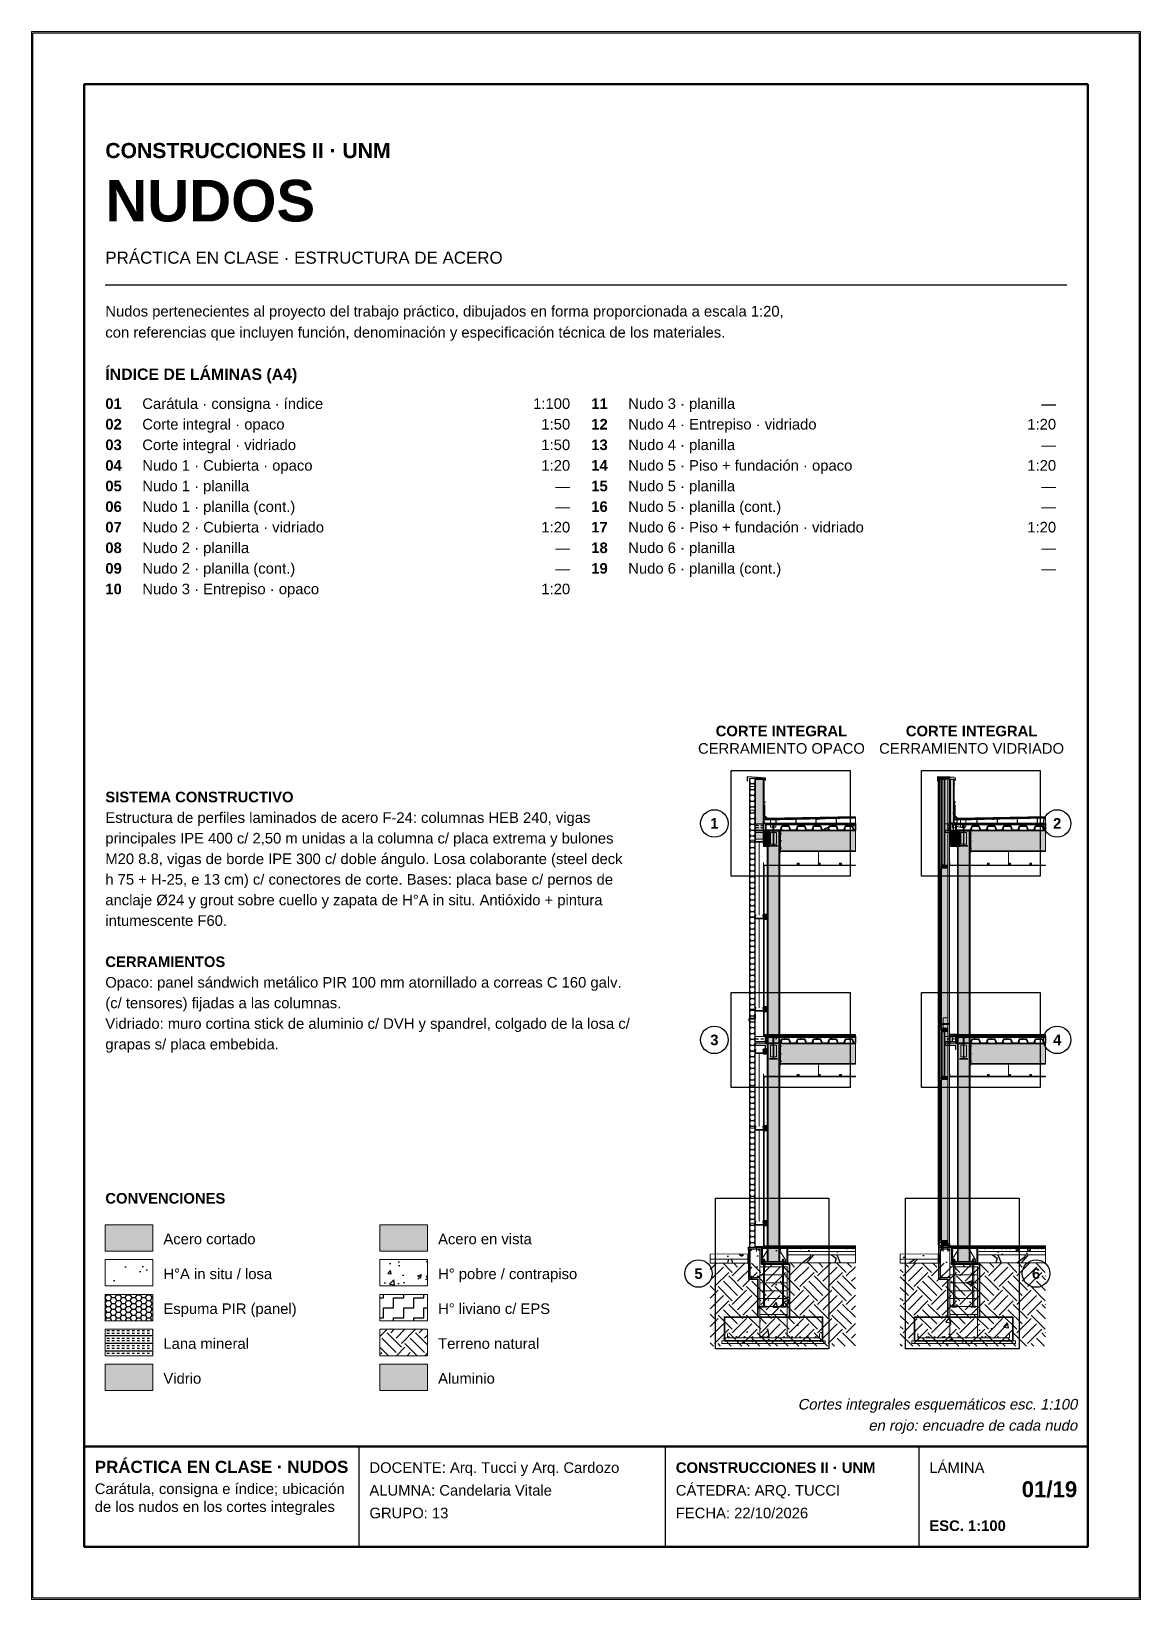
# Paper-space layout 'A4 01' of a CAD drawing. Header units: millimetres. Extents: x 0 to 210, y 0 to 297.
# The model-space entities are those that its viewports show. They can reach past a viewport. Long polylines and large blocks are cut down to what shows.
import ezdxf
from ezdxf.enums import TextEntityAlignment as Align

# ---------------------------------------------------------------- set-up
doc = ezdxf.new("R2010")
doc.units = ezdxf.units.MM
doc.header["$LTSCALE"] = 20
doc.linetypes.add('DASHED', pattern=[1.524, 1.27, -0.254])
for name, color, linetype in [('A-ACERO', 250, 'Continuous'), ('A-ACERO-CORTADO', 250, 'Continuous'), ('A-ACERO-VISTA', 8, 'Continuous'), ('A-AISLACION-EPS', 50, 'Continuous'), ('A-AISLACION-LANA', 40, 'Continuous'), ('A-AISLACION-PIR', 50, 'Continuous'), ('A-ALUMINIO', 253, 'Continuous'), ('A-ARMADURAS', 14, 'Continuous'), ('A-BARRERAS-MEMBRANAS', 7, 'Continuous'), ('A-CHAPA-GALVANIZADA', 253, 'Continuous'), ('A-CONTORNOS', 7, 'Continuous'), ('A-GROUT', 251, 'Continuous'), ('A-HORMIGON-INSITU', 33, 'Continuous'), ('A-HORMIGON-SIMPLE', 9, 'Continuous'), ('A-MORTERO-CARPETAS', 252, 'Continuous'), ('A-NEOPRENO-SELLADORES', 7, 'Continuous'), ('A-PLACA-CEMENTICIA', 252, 'Continuous'), ('A-PROYECCION-OCULTO', 8, 'DASHED'), ('A-SELLADOR-INTUMESCENTE', 1, 'Continuous'), ('A-SOLADOS', 31, 'Continuous'), ('A-TERRENO', 32, 'Continuous'), ('A-TOSCA', 42, 'Continuous'), ('A-VIDRIO', 4, 'Continuous'), ('A-VISTA', 8, 'Continuous'), ('A-YESO-CIELORRASO', 254, 'Continuous'), ('X-MARCO', 7, 'Continuous'), ('X-REFERENCIAS', 1, 'Continuous'), ('X-ROTULO', 7, 'Continuous'), ('X-TEXTOS', 7, 'Continuous')]:
    doc.layers.add(name, color=color, linetype=linetype)
doc.styles.add('ARIAL', font='arial.ttf')
doc.styles.add('ARIAL-B', font='arialbd.ttf')

psp = doc.layouts.new('A4 01')

msp = doc.modelspace()

# ---------------------------------------------------------------- texts
at = {"layer": 'X-REFERENCIAS', "color": 12, "true_color": 0xcc0000, "style": 'ARIAL-B'}
for s, p in [('1', (2586, 2920)), ('2', (3884, 2920)), ('3', (2586, 2100)), ('4', (3884, 2100)), ('5', (2526, 1215)), ('6', (3804, 1215))]:
    msp.add_text(s, height=40.1, dxfattribs=at).set_placement(p, align=Align.CENTER)
at = {"layer": 'X-ROTULO'}
for s, height, style, p in [('PRÁCTICA EN CLASE · NUDOS', 45.824, 'ARIAL-B', (240, 480)), ('DOCENTE: Arq. Tucci y Arq. Cardozo', 40.096, 'ARIAL', (1280, 480)), ('CONSTRUCCIONES II · UNM', 40.096, 'ARIAL-B', (2440, 480)), ('LÁMINA', 40.1, 'ARIAL', (3400, 480)), ('Carátula, consigna e índice; ubicación', 40.096, 'ARIAL', (240, 400)), ('ALUMNA: Candelaria Vitale', 40.096, 'ARIAL', (1280, 394)), ('CÁTEDRA: ARQ. TUCCI', 40.096, 'ARIAL', (2440, 394)), ('de los nudos en los cortes integrales', 40.096, 'ARIAL', (240, 332)), ('GRUPO: 13', 40.1, 'ARIAL', (1280, 308)), ('FECHA: 22/10/2026', 40.096, 'ARIAL', (2440, 308)), ('ESC. 1:100', 40.1, 'ARIAL-B', (3400, 260))]:
    msp.add_text(s, height=height, dxfattribs=dict(at, style=style)).set_placement(p)
at = {"layer": 'X-ROTULO', "style": 'ARIAL-B'}
msp.add_text('01/19', height=60.14, dxfattribs=at).set_placement((3960, 388), align=Align.RIGHT)
at = {"layer": 'X-TEXTOS'}
for s, height, style, p in [('CONSTRUCCIONES II · UNM', 57.28, 'ARIAL-B', (280, 5460)), ('NUDOS', 157.52, 'ARIAL-B', (280, 5220)), ('PRÁCTICA EN CLASE · ESTRUCTURA DE ACERO', 45.824, 'ARIAL', (280, 5060)), ('Nudos pertenecientes al proyecto del trabajo práctico, dibujados en forma proporcionada a escala 1:20,', 40.096, 'ARIAL', (280, 4860)), ('con referencias que incluyen función, denominación y especificación técnica de los materiales.', 40.096, 'ARIAL', (280, 4780)), ('ÍNDICE DE LÁMINAS (A4)', 42.96, 'ARIAL-B', (280, 4620)), ('01', 40.1, 'ARIAL-B', (280, 4510)), ('Carátula · consigna · índice', 40.096, 'ARIAL', (420, 4510)), ('11', 40.1, 'ARIAL-B', (2120, 4510)), ('Nudo 3 · planilla', 40.096, 'ARIAL', (2260, 4510)), ('02', 40.1, 'ARIAL-B', (280, 4432)), ('Corte integral · opaco', 40.096, 'ARIAL', (420, 4432)), ('12', 40.1, 'ARIAL-B', (2120, 4432)), ('Nudo 4 · Entrepiso · vidriado', 40.096, 'ARIAL', (2260, 4432)), ('Corte integral · vidriado', 40.096, 'ARIAL', (420, 4354)), ('Nudo 4 · planilla', 40.096, 'ARIAL', (2260, 4354)), ('03', 40.1, 'ARIAL-B', (280, 4354)), ('13', 40.1, 'ARIAL-B', (2120, 4354)), ('04', 40.1, 'ARIAL-B', (280, 4276)), ('Nudo 1 · Cubierta · opaco', 40.096, 'ARIAL', (420, 4276)), ('14', 40.1, 'ARIAL-B', (2120, 4276)), ('Nudo 5 · Piso + fundación · opaco', 40.096, 'ARIAL', (2260, 4276)), ('05', 40.1, 'ARIAL-B', (280, 4198)), ('Nudo 1 · planilla', 40.096, 'ARIAL', (420, 4198)), ('15', 40.1, 'ARIAL-B', (2120, 4198)), ('Nudo 5 · planilla', 40.096, 'ARIAL', (2260, 4198)), ('06', 40.1, 'ARIAL-B', (280, 4120)), ('Nudo 1 · planilla (cont.)', 40.096, 'ARIAL', (420, 4120)), ('16', 40.1, 'ARIAL-B', (2120, 4120)), ('Nudo 5 · planilla (cont.)', 40.096, 'ARIAL', (2260, 4120)), ('07', 40.1, 'ARIAL-B', (280, 4042)), ('Nudo 2 · Cubierta · vidriado', 40.096, 'ARIAL', (420, 4042)), ('17', 40.1, 'ARIAL-B', (2120, 4042)), ('Nudo 6 · Piso + fundación · vidriado', 40.096, 'ARIAL', (2260, 4042)), ('08', 40.1, 'ARIAL-B', (280, 3964)), ('Nudo 2 · planilla', 40.096, 'ARIAL', (420, 3964)), ('18', 40.1, 'ARIAL-B', (2120, 3964)), ('Nudo 6 · planilla', 40.096, 'ARIAL', (2260, 3964)), ('09', 40.1, 'ARIAL-B', (280, 3886)), ('Nudo 2 · planilla (cont.)', 40.096, 'ARIAL', (420, 3886)), ('19', 40.1, 'ARIAL-B', (2120, 3886)), ('Nudo 6 · planilla (cont.)', 40.096, 'ARIAL', (2260, 3886)), ('10', 40.1, 'ARIAL-B', (280, 3808)), ('Nudo 3 · Entrepiso · opaco', 40.096, 'ARIAL', (420, 3808)), ('SISTEMA CONSTRUCTIVO', 40.096, 'ARIAL-B', (280, 3020)), ('Estructura de perfiles laminados de acero F-24: columnas HEB 240, vigas', 40.096, 'ARIAL', (280, 2942)), ('principales IPE 400 c/ 2,50 m unidas a la columna c/ placa extrema y bulones', 40.096, 'ARIAL', (280, 2864)), ('M20 8.8, vigas de borde IPE 300 c/ doble ángulo. Losa colaborante (steel deck', 40.096, 'ARIAL', (280, 2786)), ('h 75 + H-25, e 13 cm) c/ conectores de corte. Bases: placa base c/ pernos de', 40.096, 'ARIAL', (280, 2708)), ('anclaje Ø24 y grout sobre cuello y zapata de H°A in situ. Antióxido + pintura', 40.096, 'ARIAL', (280, 2630)), ('intumescente F60.', 40.096, 'ARIAL', (280, 2552)), ('CERRAMIENTOS', 40.096, 'ARIAL-B', (280, 2396)), ('Opaco: panel sándwich metálico PIR 100 mm atornillado a correas C 160 galv.', 40.096, 'ARIAL', (280, 2318)), ('(c/ tensores) fijadas a las columnas.', 40.096, 'ARIAL', (280, 2240)), ('Vidriado: muro cortina stick de aluminio c/ DVH y spandrel, colgado de la losa c/', 40.096, 'ARIAL', (280, 2162)), ('grapas s/ placa embebida.', 40.096, 'ARIAL', (280, 2084)), ('CONVENCIONES', 40.096, 'ARIAL-B', (280, 1500)), ('Acero cortado', 40.096, 'ARIAL', (500, 1346)), ('Acero en vista', 40.096, 'ARIAL', (1540, 1346)), ('H°A in situ / losa', 40.096, 'ARIAL', (500, 1214)), ('H° pobre / contrapiso', 40.096, 'ARIAL', (1540, 1214)), ('Espuma PIR (panel)', 40.096, 'ARIAL', (500, 1082)), ('H° liviano c/ EPS', 40.096, 'ARIAL', (1540, 1082)), ('Lana mineral', 40.096, 'ARIAL', (500, 950)), ('Terreno natural', 40.096, 'ARIAL', (1540, 950)), ('Vidrio', 40.1, 'ARIAL', (500, 818)), ('Aluminio', 40.1, 'ARIAL', (1540, 818))]:
    msp.add_text(s, height=height, dxfattribs=dict(at, style=style)).set_placement(p)
at = {"layer": 'X-TEXTOS', "style": 'ARIAL'}
for s, p in [('1:100', (2040, 4510)), ('—', (3880, 4510)), ('1:50', (2040, 4432)), ('1:20', (3880, 4432)), ('1:50', (2040, 4354)), ('—', (3880, 4354)), ('1:20', (2040, 4276)), ('1:20', (3880, 4276)), ('—', (2040, 4198)), ('—', (3880, 4198)), ('—', (2040, 4120)), ('—', (3880, 4120)), ('1:20', (2040, 4042)), ('1:20', (3880, 4042)), ('—', (2040, 3964)), ('—', (3880, 3964)), ('—', (2040, 3886)), ('—', (3880, 3886)), ('1:20', (2040, 3808))]:
    msp.add_text(s, height=40.1, dxfattribs=at).set_placement(p, align=Align.RIGHT)
at = {"layer": 'X-TEXTOS'}
for s, style, p in [('CORTE INTEGRAL', 'ARIAL-B', (2840, 3270)), ('CORTE INTEGRAL', 'ARIAL-B', (3560, 3270)), ('CERRAMIENTO OPACO', 'ARIAL', (2840, 3204)), ('CERRAMIENTO VIDRIADO', 'ARIAL', (3560, 3204))]:
    msp.add_text(s, height=40.096, dxfattribs=dict(at, style=style)).set_placement(p, align=Align.CENTER)
at = {"layer": 'X-TEXTOS', "style": 'ARIAL', "oblique": 12}
for s, p in [('Cortes integrales esquemáticos esc. 1:100', (3960, 720)), ('en rojo: encuadre de cada nudo', (3960, 640))]:
    msp.add_text(s, height=40.096, dxfattribs=at).set_placement(p, align=Align.RIGHT)

# ---------------------------------------------------------------- hatches: boundary and pattern name
at = {"layer": 'A-ACERO', "true_color": 0x888888}
h = msp.add_hatch(color=252, dxfattribs=at)
h.dxf.hatch_style = 1
h.paths.add_polyline_path([(2716, 3110), (2774.4, 3110), (2774.4, 3111.2), (2716, 3111.2)])
h = msp.add_hatch(color=252, dxfattribs=at)
h.dxf.hatch_style = 1
h.paths.add_polyline_path([(3433.6, 3116), (3494.4, 3116), (3494.4, 3117.2), (3433.6, 3117.2)])
at = {"layer": 'A-ACERO', "true_color": 0x3b3b3b}
h = msp.add_hatch(color=250, dxfattribs=at)
h.dxf.hatch_style = 1
h.paths.add_polyline_path([(3448, 2782), (3458.6, 2782), (3458.6, 3108), (3448, 3108), (3448, 3106.8), (3457.4, 3106.8), (3457.4, 2783.2), (3448, 2783.2)])
h = msp.add_hatch(color=250, dxfattribs=at)
h.dxf.hatch_style = 1
h.paths.add_polyline_path([(3477, 2910.8), (3479, 2910.8), (3479, 2940.8), (3500, 2940.8), (3500, 2942.8), (3477, 2942.8)])
at = {"layer": 'A-ACERO', "true_color": 0x333333}
h = msp.add_hatch(color=250, dxfattribs=at)
h.dxf.hatch_style = 1
h.paths.add_polyline_path([(3440.4, 2782), (3444.8, 2782), (3444.8, 2783.2), (3440.4, 2783.2)])
h = msp.add_hatch(color=250, dxfattribs=at)
h.dxf.hatch_style = 1
h.paths.add_polyline_path([(3440.4, 2164), (3444.8, 2164), (3444.8, 2165.2), (3440.4, 2165.2)])
at = {"layer": 'A-ACERO', "true_color": 0x3b3b3b}
h = msp.add_hatch(color=250, dxfattribs=at)
h.dxf.hatch_style = 1
h.paths.add_polyline_path([(3448, 1982), (3458.6, 1982), (3458.6, 2152), (3448, 2152), (3448, 2150.8), (3457.4, 2150.8), (3457.4, 1983.2), (3448, 1983.2)])
h = msp.add_hatch(color=250, dxfattribs=at)
h.dxf.hatch_style = 1
h.paths.add_polyline_path([(3477, 2104.8), (3479, 2104.8), (3479, 2134.8), (3500, 2134.8), (3500, 2136.8), (3477, 2136.8)])
at = {"layer": 'A-ACERO', "true_color": 0x333333}
h = msp.add_hatch(color=250, dxfattribs=at)
h.dxf.hatch_style = 1
h.paths.add_polyline_path([(3440.4, 1982), (3444.8, 1982), (3444.8, 1983.2), (3440.4, 1983.2)])
h = msp.add_hatch(color=250, dxfattribs=at)
h.dxf.hatch_style = 1
h.paths.add_polyline_path([(3440.4, 1360), (3444.8, 1360), (3444.8, 1361.2), (3440.4, 1361.2)])
at = {"layer": 'A-ACERO-CORTADO', "true_color": 0x4d545c}
h = msp.add_hatch(color=251, dxfattribs=at)
h.dxf.hatch_style = 1
h.paths.add_polyline_path([(2795, 2914), (2825, 2914), (2825, 2911.9), (2810.7, 2911.9), (2810.7, 2856.1), (2825, 2856.1), (2825, 2854), (2795, 2854), (2795, 2856.1), (2809.3, 2856.1), (2809.3, 2911.9), (2795, 2911.9)])
h = msp.add_hatch(color=251, dxfattribs=at)
h.dxf.hatch_style = 1
h.paths.add_polyline_path([(2806.8, 2932.4), (2813, 2932.4), (2813, 2934), (2806.8, 2934)])
h = msp.add_hatch(color=251, dxfattribs=at)
h.dxf.hatch_style = 1
h.paths.add_polyline_path([(2808, 2914), (2811.8, 2914), (2811.8, 2934), (2808, 2934)])
h = msp.add_hatch(color=251, dxfattribs=at)
h.dxf.hatch_style = 1
h.paths.add_polyline_path([(3480, 2937.6), (3506, 2937.6), (3506, 2940), (3480, 2940)])
h = msp.add_hatch(color=251, dxfattribs=at)
h.dxf.hatch_style = 1
h.paths.add_polyline_path([(3515, 2914), (3545, 2914), (3545, 2911.9), (3530.7, 2911.9), (3530.7, 2856.1), (3545, 2856.1), (3545, 2854), (3515, 2854), (3515, 2856.1), (3529.3, 2856.1), (3529.3, 2911.9), (3515, 2911.9)])
h = msp.add_hatch(color=251, dxfattribs=at)
h.dxf.hatch_style = 1
h.paths.add_polyline_path([(3526.8, 2932.4), (3533, 2932.4), (3533, 2934), (3526.8, 2934)])
h = msp.add_hatch(color=251, dxfattribs=at)
h.dxf.hatch_style = 1
h.paths.add_polyline_path([(3528, 2914), (3531.8, 2914), (3531.8, 2934), (3528, 2934)])
h = msp.add_hatch(color=251, dxfattribs=at)
h.dxf.hatch_style = 1
h.paths.add_polyline_path([(2795, 2108), (2825, 2108), (2825, 2105.9), (2810.7, 2105.9), (2810.7, 2050.1), (2825, 2050.1), (2825, 2048), (2795, 2048), (2795, 2050.1), (2809.3, 2050.1), (2809.3, 2105.9), (2795, 2105.9)])
h = msp.add_hatch(color=251, dxfattribs=at)
h.dxf.hatch_style = 1
h.paths.add_polyline_path([(2806.8, 2126.4), (2813, 2126.4), (2813, 2128), (2806.8, 2128)])
h = msp.add_hatch(color=251, dxfattribs=at)
h.dxf.hatch_style = 1
h.paths.add_polyline_path([(2808, 2108), (2811.8, 2108), (2811.8, 2128), (2808, 2128)])
h = msp.add_hatch(color=251, dxfattribs=at)
h.dxf.hatch_style = 1
h.paths.add_polyline_path([(3480, 2131.6), (3506, 2131.6), (3506, 2134), (3480, 2134)])
h = msp.add_hatch(color=251, dxfattribs=at)
h.dxf.hatch_style = 1
h.paths.add_polyline_path([(3515, 2108), (3545, 2108), (3545, 2105.9), (3530.7, 2105.9), (3530.7, 2050.1), (3545, 2050.1), (3545, 2048), (3515, 2048), (3515, 2050.1), (3529.3, 2050.1), (3529.3, 2105.9), (3515, 2105.9)])
h = msp.add_hatch(color=251, dxfattribs=at)
h.dxf.hatch_style = 1
h.paths.add_polyline_path([(3526.8, 2126.4), (3533, 2126.4), (3533, 2128), (3526.8, 2128)])
h = msp.add_hatch(color=251, dxfattribs=at)
h.dxf.hatch_style = 1
h.paths.add_polyline_path([(3528, 2108), (3531.8, 2108), (3531.8, 2128), (3528, 2128)])
h = msp.add_hatch(color=251, dxfattribs=at)
h.dxf.hatch_style = 1
h.paths.add_polyline_path([(2765, 1276), (2855, 1276), (2855, 1281), (2765, 1281)])
h = msp.add_hatch(color=251, dxfattribs=at)
h.dxf.hatch_style = 1
h.paths.add_polyline_path([(2768.4, 1281), (2779.6, 1281), (2779.6, 1282.2), (2768.4, 1282.2)])
h = msp.add_hatch(color=251, dxfattribs=at)
h.dxf.hatch_style = 1
h.paths.add_polyline_path([(2771.6, 1110), (2776.4, 1110), (2776.4, 1289), (2771.6, 1289)])
h = msp.add_hatch(color=251, dxfattribs=at)
h.dxf.hatch_style = 1
h.paths.add_polyline_path([(2840.4, 1281), (2851.6, 1281), (2851.6, 1282.2), (2840.4, 1282.2)])
h = msp.add_hatch(color=251, dxfattribs=at)
h.dxf.hatch_style = 1
h.paths.add_polyline_path([(2843.6, 1110), (2848.4, 1110), (2848.4, 1289), (2843.6, 1289)])
h = msp.add_hatch(color=251, dxfattribs=at)
h.dxf.hatch_style = 1
h.paths.add_polyline_path([(3485, 1276), (3575, 1276), (3575, 1281), (3485, 1281)])
h = msp.add_hatch(color=251, dxfattribs=at)
h.dxf.hatch_style = 1
h.paths.add_polyline_path([(3488.4, 1281), (3499.6, 1281), (3499.6, 1282.2), (3488.4, 1282.2)])
h = msp.add_hatch(color=251, dxfattribs=at)
h.dxf.hatch_style = 1
h.paths.add_polyline_path([(3491.6, 1110), (3496.4, 1110), (3496.4, 1289), (3491.6, 1289)])
h = msp.add_hatch(color=251, dxfattribs=at)
h.dxf.hatch_style = 1
h.paths.add_polyline_path([(3560.4, 1281), (3571.6, 1281), (3571.6, 1282.2), (3560.4, 1282.2)])
h = msp.add_hatch(color=251, dxfattribs=at)
h.dxf.hatch_style = 1
h.paths.add_polyline_path([(3563.6, 1110), (3568.4, 1110), (3568.4, 1289), (3563.6, 1289)])
h = msp.add_hatch(color=251, dxfattribs=at)
h.dxf.hatch_style = 1
h.paths.add_polyline_path([(2765, 1108), (2783, 1108), (2783, 1112), (2765, 1112)])
h = msp.add_hatch(color=251, dxfattribs=at)
h.dxf.hatch_style = 1
h.paths.add_polyline_path([(2837, 1108), (2855, 1108), (2855, 1112), (2837, 1112)])
h = msp.add_hatch(color=251, dxfattribs=at)
h.dxf.hatch_style = 1
h.paths.add_polyline_path([(3485, 1108), (3503, 1108), (3503, 1112), (3485, 1112)])
h = msp.add_hatch(color=251, dxfattribs=at)
h.dxf.hatch_style = 1
h.paths.add_polyline_path([(3557, 1108), (3575, 1108), (3575, 1112), (3557, 1112)])
at = {"layer": 'A-ACERO-VISTA', "true_color": 0xdfe3e7}
h = msp.add_hatch(color=254, dxfattribs=at)
h.dxf.hatch_style = 1
h.paths.add_polyline_path([(2740, 2880), (2772, 2880), (2772, 3106), (2740, 3106)])
h = msp.add_hatch(color=254, dxfattribs=at)
h.dxf.hatch_style = 1
h.paths.add_polyline_path([(3480, 2880), (3492, 2880), (3492, 3106), (3480, 3106)])
h = msp.add_hatch(color=254, dxfattribs=at)
h.dxf.hatch_style = 1
h.paths.add_polyline_path([(2772, 2852), (2795, 2852), (2795, 2912), (2772, 2912)])
h = msp.add_hatch(color=254, dxfattribs=at)
h.dxf.hatch_style = 1
h.paths.add_polyline_path([(2786, 2911), (2834, 2911), (2834, 2914), (2786, 2914)])
h = msp.add_hatch(color=254, dxfattribs=at)
h.dxf.hatch_style = 1
h.paths.add_polyline_path([(2786, 1281), (2834, 1281), (2834, 2911), (2786, 2911)])
h = msp.add_hatch(color=254, dxfattribs=at)
h.dxf.hatch_style = 1
h.paths.add_polyline_path([(2834, 2830), (2837, 2830), (2837, 2914), (2834, 2914)])
h = msp.add_hatch(color=254, dxfattribs=at)
h.dxf.hatch_style = 1
h.paths.add_polyline_path([(2837, 2834), (3120, 2834), (3120, 2914), (2837, 2914)])
h = msp.add_hatch(color=254, dxfattribs=at)
h.dxf.hatch_style = 1
h.paths.add_polyline_path([(3480, 2852), (3515, 2852), (3515, 2912), (3480, 2912)])
h = msp.add_hatch(color=254, dxfattribs=at)
h.dxf.hatch_style = 1
h.paths.add_polyline_path([(3506, 2911), (3554, 2911), (3554, 2914), (3506, 2914)])
h = msp.add_hatch(color=254, dxfattribs=at)
h.dxf.hatch_style = 1
h.paths.add_polyline_path([(3506, 1281), (3554, 1281), (3554, 2911), (3506, 2911)])
h = msp.add_hatch(color=254, dxfattribs=at)
h.dxf.hatch_style = 1
h.paths.add_polyline_path([(3554, 2830), (3557, 2830), (3557, 2914), (3554, 2914)])
h = msp.add_hatch(color=254, dxfattribs=at)
h.dxf.hatch_style = 1
h.paths.add_polyline_path([(3557, 2834), (3840, 2834), (3840, 2914), (3557, 2914)])
h = msp.add_hatch(color=254, dxfattribs=at)
h.dxf.hatch_style = 1
h.paths.add_polyline_path([(2772, 2866), (2786, 2866), (2786, 2886), (2772, 2886)])
h = msp.add_hatch(color=254, dxfattribs=at)
h.dxf.hatch_style = 1
h.paths.add_polyline_path([(2772, 2576), (2786, 2576), (2786, 2596), (2772, 2596)])
h = msp.add_hatch(color=254, dxfattribs=at)
h.dxf.hatch_style = 1
h.paths.add_polyline_path([(2772, 2226), (2786, 2226), (2786, 2246), (2772, 2246)])
h = msp.add_hatch(color=254, dxfattribs=at)
h.dxf.hatch_style = 1
h.paths.add_polyline_path([(2772, 2066), (2786, 2066), (2786, 2086), (2772, 2086)])
h = msp.add_hatch(color=254, dxfattribs=at)
h.dxf.hatch_style = 1
h.paths.add_polyline_path([(2834, 2024), (2837, 2024), (2837, 2108), (2834, 2108)])
h = msp.add_hatch(color=254, dxfattribs=at)
h.dxf.hatch_style = 1
h.paths.add_polyline_path([(2837, 2028), (3120, 2028), (3120, 2108), (2837, 2108)])
h = msp.add_hatch(color=254, dxfattribs=at)
h.dxf.hatch_style = 1
h.paths.add_polyline_path([(3554, 2024), (3557, 2024), (3557, 2108), (3554, 2108)])
h = msp.add_hatch(color=254, dxfattribs=at)
h.dxf.hatch_style = 1
h.paths.add_polyline_path([(3557, 2028), (3840, 2028), (3840, 2108), (3557, 2108)])
h = msp.add_hatch(color=254, dxfattribs=at)
h.dxf.hatch_style = 1
h.paths.add_polyline_path([(2772, 1776), (2786, 1776), (2786, 1796), (2772, 1796)])
h = msp.add_hatch(color=254, dxfattribs=at)
h.dxf.hatch_style = 1
h.paths.add_polyline_path([(2772, 1416), (2786, 1416), (2786, 1436), (2772, 1436)])
at = {"layer": 'A-AISLACION-EPS'}
h = msp.add_hatch(dxfattribs=at)
h.set_pattern_fill('ZIGZAG', color=256, scale=6)
h.paths.add_polyline_path([(2774.4, 2940.6), (3120, 2940.6), (3120, 2959.5), (2774.4, 2952.6)])
h = msp.add_hatch(dxfattribs=at)
h.set_pattern_fill('ZIGZAG', color=256, scale=6)
h.paths.add_polyline_path([(3494.4, 2940.6), (3840, 2940.6), (3840, 2959.5), (3494.4, 2952.6)])
h = msp.add_hatch(dxfattribs=at)
h.set_pattern_fill('ZIGZAG', color=256, scale=6, angle=90)
h.paths.add_polyline_path([(2713.6, 1290), (2715.2, 1290), (2715.2, 1310), (2713.6, 1310)])
h = msp.add_hatch(dxfattribs=at)
h.set_pattern_fill('ZIGZAG', color=256, scale=6, angle=90)
h.paths.add_polyline_path([(2765, 1270), (2768, 1270), (2768, 1334), (2765, 1334)])
h = msp.add_hatch(dxfattribs=at)
h.set_pattern_fill('ZIGZAG', color=256, scale=6, angle=90)
h.paths.add_polyline_path([(2860, 1274), (2864, 1274), (2864, 1334), (2860, 1334)])
h = msp.add_hatch(dxfattribs=at)
h.set_pattern_fill('ZIGZAG', color=256, scale=6, angle=90)
h.paths.add_polyline_path([(3433.6, 1290), (3435.2, 1290), (3435.2, 1310), (3433.6, 1310)])
h = msp.add_hatch(dxfattribs=at)
h.set_pattern_fill('ZIGZAG', color=256, scale=6, angle=90)
h.paths.add_polyline_path([(3485, 1270), (3488, 1270), (3488, 1334), (3485, 1334)])
h = msp.add_hatch(dxfattribs=at)
h.set_pattern_fill('ZIGZAG', color=256, scale=6, angle=90)
h.paths.add_polyline_path([(3580, 1274), (3584, 1274), (3584, 1334), (3580, 1334)])
at = {"layer": 'A-AISLACION-LANA'}
h = msp.add_hatch(dxfattribs=at)
h.set_pattern_fill('INSUL', color=256, scale=3, angle=90)
h.paths.add_polyline_path([(3448, 2783.2), (3458, 2783.2), (3458, 3106.8), (3448, 3106.8)])
h = msp.add_hatch(dxfattribs=at)
h.set_pattern_fill('INSUL', color=256, scale=3)
h.paths.add_polyline_path([(2740, 2914), (2780, 2914), (2780, 2938.4), (2740, 2938.4)])
h = msp.add_hatch(dxfattribs=at)
h.set_pattern_fill('INSUL', color=256, scale=3)
h.paths.add_polyline_path([(3458.6, 2914), (3500, 2914), (3500, 2938.4), (3458.6, 2938.4)])
h = msp.add_hatch(dxfattribs=at)
h.set_pattern_fill('INSUL', color=256, scale=3, angle=90)
h.paths.add_polyline_path([(3448, 1983.2), (3458, 1983.2), (3458, 2150.8), (3448, 2150.8)])
h = msp.add_hatch(dxfattribs=at)
h.set_pattern_fill('INSUL', color=256, scale=3)
h.paths.add_polyline_path([(2740, 2108), (2780, 2108), (2780, 2132.4), (2740, 2132.4)])
h = msp.add_hatch(dxfattribs=at)
h.set_pattern_fill('INSUL', color=256, scale=3)
h.paths.add_polyline_path([(3458.6, 2108), (3500, 2108), (3500, 2132.4), (3458.6, 2132.4)])
at = {"layer": 'A-AISLACION-PIR'}
h = msp.add_hatch(dxfattribs=at)
h.set_pattern_fill('HONEY', color=256, scale=4)
h.paths.add_polyline_path([(2720, 2202), (2740, 2202), (2740, 3110), (2720, 3110)])
h = msp.add_hatch(dxfattribs=at)
h.set_pattern_fill('HONEY', color=256, scale=4)
h.paths.add_polyline_path([(2720, 1335), (2740, 1335), (2740, 2198), (2720, 2198)])
at = {"layer": 'A-ALUMINIO', "true_color": 0x9aa3ab}
h = msp.add_hatch(color=253, dxfattribs=at)
h.dxf.hatch_style = 1
h.paths.add_polyline_path([(3433.6, 3108), (3478, 3108), (3478, 3116), (3433.6, 3116)])
h = msp.add_hatch(color=253, dxfattribs=at)
h.dxf.hatch_style = 1
h.paths.add_polyline_path([(2900, 2782.5), (2907, 2782.5), (2907, 2789.4), (2900, 2789.4)])
h = msp.add_hatch(color=253, dxfattribs=at)
h.dxf.hatch_style = 1
h.paths.add_polyline_path([(2980, 2782.5), (2987, 2782.5), (2987, 2789.4), (2980, 2789.4)])
h = msp.add_hatch(color=253, dxfattribs=at)
h.dxf.hatch_style = 1
h.paths.add_polyline_path([(3060, 2782.5), (3067, 2782.5), (3067, 2789.4), (3060, 2789.4)])
at = {"layer": 'A-ALUMINIO', "true_color": 0xb9c0c6}
h = msp.add_hatch(color=9, dxfattribs=at)
h.dxf.hatch_style = 1
h.paths.add_polyline_path([(3434, 2766.4), (3437.2, 2765.6), (3437.2, 2786.4), (3434, 2785.6)])
at = {"layer": 'A-ALUMINIO', "true_color": 0x9aa3ab}
h = msp.add_hatch(color=253, dxfattribs=at)
h.dxf.hatch_style = 1
h.paths.add_polyline_path([(3437.2, 2765.6), (3439.6, 2765.6), (3439.6, 2786.4), (3437.2, 2786.4)])
h = msp.add_hatch(color=253, dxfattribs=at)
h.dxf.hatch_style = 1
h.paths.add_polyline_path([(3441.2, 2765.2), (3443.6, 2765.2), (3443.6, 2768), (3441.2, 2768)])
h = msp.add_hatch(color=253, dxfattribs=at)
h.dxf.hatch_style = 1
h.paths.add_polyline_path([(3441.6, 2774.4), (3446.4, 2774.4), (3446.4, 2777.6), (3441.6, 2777.6)])
h = msp.add_hatch(color=253, dxfattribs=at)
h.dxf.hatch_style = 1
h.paths.add_polyline_path([(3446.4, 2770), (3470, 2770), (3470, 2782), (3446.4, 2782)])
h = msp.add_hatch(color=253, dxfattribs=at)
h.dxf.hatch_style = 1
h.paths.add_polyline_path([(3620, 2782.5), (3627, 2782.5), (3627, 2789.4), (3620, 2789.4)])
h = msp.add_hatch(color=253, dxfattribs=at)
h.dxf.hatch_style = 1
h.paths.add_polyline_path([(3700, 2782.5), (3707, 2782.5), (3707, 2789.4), (3700, 2789.4)])
h = msp.add_hatch(color=253, dxfattribs=at)
h.dxf.hatch_style = 1
h.paths.add_polyline_path([(3780, 2782.5), (3787, 2782.5), (3787, 2789.4), (3780, 2789.4)])
at = {"layer": 'A-ALUMINIO', "true_color": 0xb9c0c6}
h = msp.add_hatch(color=9, dxfattribs=at)
h.dxf.hatch_style = 1
h.paths.add_polyline_path([(3434, 2148.4), (3437.2, 2147.6), (3437.2, 2168.4), (3434, 2167.6)])
at = {"layer": 'A-ALUMINIO', "true_color": 0x9aa3ab}
h = msp.add_hatch(color=253, dxfattribs=at)
h.dxf.hatch_style = 1
h.paths.add_polyline_path([(3437.2, 2147.6), (3439.6, 2147.6), (3439.6, 2168.4), (3437.2, 2168.4)])
h = msp.add_hatch(color=253, dxfattribs=at)
h.dxf.hatch_style = 1
h.paths.add_polyline_path([(3441.2, 2166), (3443.6, 2166), (3443.6, 2168.8), (3441.2, 2168.8)])
h = msp.add_hatch(color=253, dxfattribs=at)
h.dxf.hatch_style = 1
h.paths.add_polyline_path([(3441.6, 2156.4), (3446.4, 2156.4), (3446.4, 2159.6), (3441.6, 2159.6)])
h = msp.add_hatch(color=253, dxfattribs=at)
h.dxf.hatch_style = 1
h.paths.add_polyline_path([(3446.4, 2152), (3470, 2152), (3470, 2164), (3446.4, 2164)])
h = msp.add_hatch(color=253, dxfattribs=at)
h.dxf.hatch_style = 1
h.paths.add_polyline_path([(2900, 1982.5), (2907, 1982.5), (2907, 1989.4), (2900, 1989.4)])
h = msp.add_hatch(color=253, dxfattribs=at)
h.dxf.hatch_style = 1
h.paths.add_polyline_path([(2980, 1982.5), (2987, 1982.5), (2987, 1989.4), (2980, 1989.4)])
h = msp.add_hatch(color=253, dxfattribs=at)
h.dxf.hatch_style = 1
h.paths.add_polyline_path([(3060, 1982.5), (3067, 1982.5), (3067, 1989.4), (3060, 1989.4)])
at = {"layer": 'A-ALUMINIO', "true_color": 0xb9c0c6}
h = msp.add_hatch(color=9, dxfattribs=at)
h.dxf.hatch_style = 1
h.paths.add_polyline_path([(3434, 1966.4), (3437.2, 1965.6), (3437.2, 1986.4), (3434, 1985.6)])
at = {"layer": 'A-ALUMINIO', "true_color": 0x9aa3ab}
h = msp.add_hatch(color=253, dxfattribs=at)
h.dxf.hatch_style = 1
h.paths.add_polyline_path([(3437.2, 1965.6), (3439.6, 1965.6), (3439.6, 1986.4), (3437.2, 1986.4)])
h = msp.add_hatch(color=253, dxfattribs=at)
h.dxf.hatch_style = 1
h.paths.add_polyline_path([(3441.2, 1965.2), (3443.6, 1965.2), (3443.6, 1968), (3441.2, 1968)])
h = msp.add_hatch(color=253, dxfattribs=at)
h.dxf.hatch_style = 1
h.paths.add_polyline_path([(3441.6, 1974.4), (3446.4, 1974.4), (3446.4, 1977.6), (3441.6, 1977.6)])
h = msp.add_hatch(color=253, dxfattribs=at)
h.dxf.hatch_style = 1
h.paths.add_polyline_path([(3446.4, 1970), (3470, 1970), (3470, 1982), (3446.4, 1982)])
h = msp.add_hatch(color=253, dxfattribs=at)
h.dxf.hatch_style = 1
h.paths.add_polyline_path([(3620, 1982.5), (3627, 1982.5), (3627, 1989.4), (3620, 1989.4)])
h = msp.add_hatch(color=253, dxfattribs=at)
h.dxf.hatch_style = 1
h.paths.add_polyline_path([(3700, 1982.5), (3707, 1982.5), (3707, 1989.4), (3700, 1989.4)])
h = msp.add_hatch(color=253, dxfattribs=at)
h.dxf.hatch_style = 1
h.paths.add_polyline_path([(3780, 1982.5), (3787, 1982.5), (3787, 1989.4), (3780, 1989.4)])
at = {"layer": 'A-ALUMINIO', "true_color": 0xb9c0c6}
h = msp.add_hatch(color=9, dxfattribs=at)
h.dxf.hatch_style = 1
h.paths.add_polyline_path([(3434, 1344.4), (3437.2, 1343.6), (3437.2, 1364.4), (3434, 1363.6)])
at = {"layer": 'A-ALUMINIO', "true_color": 0x9aa3ab}
h = msp.add_hatch(color=253, dxfattribs=at)
h.dxf.hatch_style = 1
h.paths.add_polyline_path([(3437.2, 1348), (3439.6, 1348), (3439.6, 1364.4), (3437.2, 1364.4)])
h = msp.add_hatch(color=253, dxfattribs=at)
h.dxf.hatch_style = 1
h.paths.add_polyline_path([(3441.2, 1362), (3443.6, 1362), (3443.6, 1364.8), (3441.2, 1364.8)])
h = msp.add_hatch(color=253, dxfattribs=at)
h.dxf.hatch_style = 1
h.paths.add_polyline_path([(3441.6, 1352.4), (3446.4, 1352.4), (3446.4, 1355.6), (3441.6, 1355.6)])
h = msp.add_hatch(color=253, dxfattribs=at)
h.dxf.hatch_style = 1
h.paths.add_polyline_path([(3445, 1340), (3478, 1340), (3478, 1348), (3445, 1348)])
h = msp.add_hatch(color=253, dxfattribs=at)
h.dxf.hatch_style = 1
h.paths.add_polyline_path([(3446.4, 1348), (3470, 1348), (3470, 1360), (3446.4, 1360)])
at = {"layer": 'A-ARMADURAS'}
h = msp.add_hatch(color=256, dxfattribs=at)
h.dxf.hatch_style = 1
h.paths.add_polyline_path([(2792.7, 2935), (2792.6, 2935.2), (2792.6, 2935.4), (2792.4, 2935.6), (2792.2, 2935.6), (2792, 2935.7), (2791.8, 2935.6), (2791.6, 2935.6), (2791.4, 2935.4), (2791.4, 2935.2), (2791.3, 2935), (2791.4, 2934.8), (2791.4, 2934.6), (2791.6, 2934.4), (2791.8, 2934.4), (2792, 2934.3), (2792.2, 2934.4), (2792.4, 2934.4), (2792.6, 2934.6), (2792.6, 2934.8)])
h = msp.add_hatch(color=256, dxfattribs=at)
h.dxf.hatch_style = 1
h.paths.add_polyline_path([(2822.7, 2935), (2822.6, 2935.2), (2822.6, 2935.4), (2822.4, 2935.6), (2822.2, 2935.6), (2822, 2935.7), (2821.8, 2935.6), (2821.6, 2935.6), (2821.4, 2935.4), (2821.4, 2935.2), (2821.3, 2935), (2821.4, 2934.8), (2821.4, 2934.6), (2821.6, 2934.4), (2821.8, 2934.4), (2822, 2934.3), (2822.2, 2934.4), (2822.4, 2934.4), (2822.6, 2934.6), (2822.6, 2934.8)])
h = msp.add_hatch(color=256, dxfattribs=at)
h.dxf.hatch_style = 1
h.paths.add_polyline_path([(2840, 2917.6), (2839.9, 2917.9), (2839.8, 2918.2), (2839.6, 2918.4), (2839.3, 2918.5), (2839, 2918.6), (2838.7, 2918.5), (2838.4, 2918.4), (2838.2, 2918.2), (2838.1, 2917.9), (2838, 2917.6), (2838.1, 2917.3), (2838.2, 2917), (2838.4, 2916.8), (2838.7, 2916.7), (2839, 2916.6), (2839.3, 2916.7), (2839.6, 2916.8), (2839.8, 2917), (2839.9, 2917.3)])
h = msp.add_hatch(color=256, dxfattribs=at)
h.dxf.hatch_style = 1
h.paths.add_polyline_path([(2852.7, 2935), (2852.6, 2935.2), (2852.6, 2935.4), (2852.4, 2935.6), (2852.2, 2935.6), (2852, 2935.7), (2851.8, 2935.6), (2851.6, 2935.6), (2851.4, 2935.4), (2851.4, 2935.2), (2851.3, 2935), (2851.4, 2934.8), (2851.4, 2934.6), (2851.6, 2934.4), (2851.8, 2934.4), (2852, 2934.3), (2852.2, 2934.4), (2852.4, 2934.4), (2852.6, 2934.6), (2852.6, 2934.8)])
h = msp.add_hatch(color=256, dxfattribs=at)
h.dxf.hatch_style = 1
h.paths.add_polyline_path([(2882.7, 2935), (2882.6, 2935.2), (2882.6, 2935.4), (2882.4, 2935.6), (2882.2, 2935.6), (2882, 2935.7), (2881.8, 2935.6), (2881.6, 2935.6), (2881.4, 2935.4), (2881.4, 2935.2), (2881.3, 2935), (2881.4, 2934.8), (2881.4, 2934.6), (2881.6, 2934.4), (2881.8, 2934.4), (2882, 2934.3), (2882.2, 2934.4), (2882.4, 2934.4), (2882.6, 2934.6), (2882.6, 2934.8)])
h = msp.add_hatch(color=256, dxfattribs=at)
h.dxf.hatch_style = 1
h.paths.add_polyline_path([(2900, 2917.6), (2899.9, 2917.9), (2899.8, 2918.2), (2899.6, 2918.4), (2899.3, 2918.5), (2899, 2918.6), (2898.7, 2918.5), (2898.4, 2918.4), (2898.2, 2918.2), (2898.1, 2917.9), (2898, 2917.6), (2898.1, 2917.3), (2898.2, 2917), (2898.4, 2916.8), (2898.7, 2916.7), (2899, 2916.6), (2899.3, 2916.7), (2899.6, 2916.8), (2899.8, 2917), (2899.9, 2917.3)])
h = msp.add_hatch(color=256, dxfattribs=at)
h.dxf.hatch_style = 1
h.paths.add_polyline_path([(2912.7, 2935), (2912.6, 2935.2), (2912.6, 2935.4), (2912.4, 2935.6), (2912.2, 2935.6), (2912, 2935.7), (2911.8, 2935.6), (2911.6, 2935.6), (2911.4, 2935.4), (2911.4, 2935.2), (2911.3, 2935), (2911.4, 2934.8), (2911.4, 2934.6), (2911.6, 2934.4), (2911.8, 2934.4), (2912, 2934.3), (2912.2, 2934.4), (2912.4, 2934.4), (2912.6, 2934.6), (2912.6, 2934.8)])
h = msp.add_hatch(color=256, dxfattribs=at)
h.dxf.hatch_style = 1
h.paths.add_polyline_path([(2942.7, 2935), (2942.6, 2935.2), (2942.6, 2935.4), (2942.4, 2935.6), (2942.2, 2935.6), (2942, 2935.7), (2941.8, 2935.6), (2941.6, 2935.6), (2941.4, 2935.4), (2941.4, 2935.2), (2941.3, 2935), (2941.4, 2934.8), (2941.4, 2934.6), (2941.6, 2934.4), (2941.8, 2934.4), (2942, 2934.3), (2942.2, 2934.4), (2942.4, 2934.4), (2942.6, 2934.6), (2942.6, 2934.8)])
h = msp.add_hatch(color=256, dxfattribs=at)
h.dxf.hatch_style = 1
h.paths.add_polyline_path([(2960, 2917.6), (2959.9, 2917.9), (2959.8, 2918.2), (2959.6, 2918.4), (2959.3, 2918.5), (2959, 2918.6), (2958.7, 2918.5), (2958.4, 2918.4), (2958.2, 2918.2), (2958.1, 2917.9), (2958, 2917.6), (2958.1, 2917.3), (2958.2, 2917), (2958.4, 2916.8), (2958.7, 2916.7), (2959, 2916.6), (2959.3, 2916.7), (2959.6, 2916.8), (2959.8, 2917), (2959.9, 2917.3)])
h = msp.add_hatch(color=256, dxfattribs=at)
h.dxf.hatch_style = 1
h.paths.add_polyline_path([(2972.7, 2935), (2972.6, 2935.2), (2972.6, 2935.4), (2972.4, 2935.6), (2972.2, 2935.6), (2972, 2935.7), (2971.8, 2935.6), (2971.6, 2935.6), (2971.4, 2935.4), (2971.4, 2935.2), (2971.3, 2935), (2971.4, 2934.8), (2971.4, 2934.6), (2971.6, 2934.4), (2971.8, 2934.4), (2972, 2934.3), (2972.2, 2934.4), (2972.4, 2934.4), (2972.6, 2934.6), (2972.6, 2934.8)])
h = msp.add_hatch(color=256, dxfattribs=at)
h.dxf.hatch_style = 1
h.paths.add_polyline_path([(3002.7, 2935), (3002.6, 2935.2), (3002.6, 2935.4), (3002.4, 2935.6), (3002.2, 2935.6), (3002, 2935.7), (3001.8, 2935.6), (3001.6, 2935.6), (3001.4, 2935.4), (3001.4, 2935.2), (3001.3, 2935), (3001.4, 2934.8), (3001.4, 2934.6), (3001.6, 2934.4), (3001.8, 2934.4), (3002, 2934.3), (3002.2, 2934.4), (3002.4, 2934.4), (3002.6, 2934.6), (3002.6, 2934.8)])
h = msp.add_hatch(color=256, dxfattribs=at)
h.dxf.hatch_style = 1
h.paths.add_polyline_path([(3020, 2917.6), (3019.9, 2917.9), (3019.8, 2918.2), (3019.6, 2918.4), (3019.3, 2918.5), (3019, 2918.6), (3018.7, 2918.5), (3018.4, 2918.4), (3018.2, 2918.2), (3018.1, 2917.9), (3018, 2917.6), (3018.1, 2917.3), (3018.2, 2917), (3018.4, 2916.8), (3018.7, 2916.7), (3019, 2916.6), (3019.3, 2916.7), (3019.6, 2916.8), (3019.8, 2917), (3019.9, 2917.3)])
h = msp.add_hatch(color=256, dxfattribs=at)
h.dxf.hatch_style = 1
h.paths.add_polyline_path([(3032.7, 2935), (3032.6, 2935.2), (3032.6, 2935.4), (3032.4, 2935.6), (3032.2, 2935.6), (3032, 2935.7), (3031.8, 2935.6), (3031.6, 2935.6), (3031.4, 2935.4), (3031.4, 2935.2), (3031.3, 2935), (3031.4, 2934.8), (3031.4, 2934.6), (3031.6, 2934.4), (3031.8, 2934.4), (3032, 2934.3), (3032.2, 2934.4), (3032.4, 2934.4), (3032.6, 2934.6), (3032.6, 2934.8)])
h = msp.add_hatch(color=256, dxfattribs=at)
h.dxf.hatch_style = 1
h.paths.add_polyline_path([(3062.7, 2935), (3062.6, 2935.2), (3062.6, 2935.4), (3062.4, 2935.6), (3062.2, 2935.6), (3062, 2935.7), (3061.8, 2935.6), (3061.6, 2935.6), (3061.4, 2935.4), (3061.4, 2935.2), (3061.3, 2935), (3061.4, 2934.8), (3061.4, 2934.6), (3061.6, 2934.4), (3061.8, 2934.4), (3062, 2934.3), (3062.2, 2934.4), (3062.4, 2934.4), (3062.6, 2934.6), (3062.6, 2934.8)])
h = msp.add_hatch(color=256, dxfattribs=at)
h.dxf.hatch_style = 1
h.paths.add_polyline_path([(3080, 2917.6), (3079.9, 2917.9), (3079.8, 2918.2), (3079.6, 2918.4), (3079.3, 2918.5), (3079, 2918.6), (3078.7, 2918.5), (3078.4, 2918.4), (3078.2, 2918.2), (3078.1, 2917.9), (3078, 2917.6), (3078.1, 2917.3), (3078.2, 2917), (3078.4, 2916.8), (3078.7, 2916.7), (3079, 2916.6), (3079.3, 2916.7), (3079.6, 2916.8), (3079.8, 2917), (3079.9, 2917.3)])
h = msp.add_hatch(color=256, dxfattribs=at)
h.dxf.hatch_style = 1
h.paths.add_polyline_path([(3092.7, 2935), (3092.6, 2935.2), (3092.6, 2935.4), (3092.4, 2935.6), (3092.2, 2935.6), (3092, 2935.7), (3091.8, 2935.6), (3091.6, 2935.6), (3091.4, 2935.4), (3091.4, 2935.2), (3091.3, 2935), (3091.4, 2934.8), (3091.4, 2934.6), (3091.6, 2934.4), (3091.8, 2934.4), (3092, 2934.3), (3092.2, 2934.4), (3092.4, 2934.4), (3092.6, 2934.6), (3092.6, 2934.8)])
h = msp.add_hatch(color=256, dxfattribs=at)
h.dxf.hatch_style = 1
h.paths.add_polyline_path([(3512.7, 2935), (3512.6, 2935.2), (3512.6, 2935.4), (3512.4, 2935.6), (3512.2, 2935.6), (3512, 2935.7), (3511.8, 2935.6), (3511.6, 2935.6), (3511.4, 2935.4), (3511.4, 2935.2), (3511.3, 2935), (3511.4, 2934.8), (3511.4, 2934.6), (3511.6, 2934.4), (3511.8, 2934.4), (3512, 2934.3), (3512.2, 2934.4), (3512.4, 2934.4), (3512.6, 2934.6), (3512.6, 2934.8)])
h = msp.add_hatch(color=256, dxfattribs=at)
h.dxf.hatch_style = 1
h.paths.add_polyline_path([(3542.7, 2935), (3542.6, 2935.2), (3542.6, 2935.4), (3542.4, 2935.6), (3542.2, 2935.6), (3542, 2935.7), (3541.8, 2935.6), (3541.6, 2935.6), (3541.4, 2935.4), (3541.4, 2935.2), (3541.3, 2935), (3541.4, 2934.8), (3541.4, 2934.6), (3541.6, 2934.4), (3541.8, 2934.4), (3542, 2934.3), (3542.2, 2934.4), (3542.4, 2934.4), (3542.6, 2934.6), (3542.6, 2934.8)])
h = msp.add_hatch(color=256, dxfattribs=at)
h.dxf.hatch_style = 1
h.paths.add_polyline_path([(3560, 2917.6), (3559.9, 2917.9), (3559.8, 2918.2), (3559.6, 2918.4), (3559.3, 2918.5), (3559, 2918.6), (3558.7, 2918.5), (3558.4, 2918.4), (3558.2, 2918.2), (3558.1, 2917.9), (3558, 2917.6), (3558.1, 2917.3), (3558.2, 2917), (3558.4, 2916.8), (3558.7, 2916.7), (3559, 2916.6), (3559.3, 2916.7), (3559.6, 2916.8), (3559.8, 2917), (3559.9, 2917.3)])
h = msp.add_hatch(color=256, dxfattribs=at)
h.dxf.hatch_style = 1
h.paths.add_polyline_path([(3572.7, 2935), (3572.6, 2935.2), (3572.6, 2935.4), (3572.4, 2935.6), (3572.2, 2935.6), (3572, 2935.7), (3571.8, 2935.6), (3571.6, 2935.6), (3571.4, 2935.4), (3571.4, 2935.2), (3571.3, 2935), (3571.4, 2934.8), (3571.4, 2934.6), (3571.6, 2934.4), (3571.8, 2934.4), (3572, 2934.3), (3572.2, 2934.4), (3572.4, 2934.4), (3572.6, 2934.6), (3572.6, 2934.8)])
h = msp.add_hatch(color=256, dxfattribs=at)
h.dxf.hatch_style = 1
h.paths.add_polyline_path([(3602.7, 2935), (3602.6, 2935.2), (3602.6, 2935.4), (3602.4, 2935.6), (3602.2, 2935.6), (3602, 2935.7), (3601.8, 2935.6), (3601.6, 2935.6), (3601.4, 2935.4), (3601.4, 2935.2), (3601.3, 2935), (3601.4, 2934.8), (3601.4, 2934.6), (3601.6, 2934.4), (3601.8, 2934.4), (3602, 2934.3), (3602.2, 2934.4), (3602.4, 2934.4), (3602.6, 2934.6), (3602.6, 2934.8)])
h = msp.add_hatch(color=256, dxfattribs=at)
h.dxf.hatch_style = 1
h.paths.add_polyline_path([(3620, 2917.6), (3619.9, 2917.9), (3619.8, 2918.2), (3619.6, 2918.4), (3619.3, 2918.5), (3619, 2918.6), (3618.7, 2918.5), (3618.4, 2918.4), (3618.2, 2918.2), (3618.1, 2917.9), (3618, 2917.6), (3618.1, 2917.3), (3618.2, 2917), (3618.4, 2916.8), (3618.7, 2916.7), (3619, 2916.6), (3619.3, 2916.7), (3619.6, 2916.8), (3619.8, 2917), (3619.9, 2917.3)])
h = msp.add_hatch(color=256, dxfattribs=at)
h.dxf.hatch_style = 1
h.paths.add_polyline_path([(3632.7, 2935), (3632.6, 2935.2), (3632.6, 2935.4), (3632.4, 2935.6), (3632.2, 2935.6), (3632, 2935.7), (3631.8, 2935.6), (3631.6, 2935.6), (3631.4, 2935.4), (3631.4, 2935.2), (3631.3, 2935), (3631.4, 2934.8), (3631.4, 2934.6), (3631.6, 2934.4), (3631.8, 2934.4), (3632, 2934.3), (3632.2, 2934.4), (3632.4, 2934.4), (3632.6, 2934.6), (3632.6, 2934.8)])
h = msp.add_hatch(color=256, dxfattribs=at)
h.dxf.hatch_style = 1
h.paths.add_polyline_path([(3662.7, 2935), (3662.6, 2935.2), (3662.6, 2935.4), (3662.4, 2935.6), (3662.2, 2935.6), (3662, 2935.7), (3661.8, 2935.6), (3661.6, 2935.6), (3661.4, 2935.4), (3661.4, 2935.2), (3661.3, 2935), (3661.4, 2934.8), (3661.4, 2934.6), (3661.6, 2934.4), (3661.8, 2934.4), (3662, 2934.3), (3662.2, 2934.4), (3662.4, 2934.4), (3662.6, 2934.6), (3662.6, 2934.8)])
h = msp.add_hatch(color=256, dxfattribs=at)
h.dxf.hatch_style = 1
h.paths.add_polyline_path([(3680, 2917.6), (3679.9, 2917.9), (3679.8, 2918.2), (3679.6, 2918.4), (3679.3, 2918.5), (3679, 2918.6), (3678.7, 2918.5), (3678.4, 2918.4), (3678.2, 2918.2), (3678.1, 2917.9), (3678, 2917.6), (3678.1, 2917.3), (3678.2, 2917), (3678.4, 2916.8), (3678.7, 2916.7), (3679, 2916.6), (3679.3, 2916.7), (3679.6, 2916.8), (3679.8, 2917), (3679.9, 2917.3)])
h = msp.add_hatch(color=256, dxfattribs=at)
h.dxf.hatch_style = 1
h.paths.add_polyline_path([(3692.7, 2935), (3692.6, 2935.2), (3692.6, 2935.4), (3692.4, 2935.6), (3692.2, 2935.6), (3692, 2935.7), (3691.8, 2935.6), (3691.6, 2935.6), (3691.4, 2935.4), (3691.4, 2935.2), (3691.3, 2935), (3691.4, 2934.8), (3691.4, 2934.6), (3691.6, 2934.4), (3691.8, 2934.4), (3692, 2934.3), (3692.2, 2934.4), (3692.4, 2934.4), (3692.6, 2934.6), (3692.6, 2934.8)])
h = msp.add_hatch(color=256, dxfattribs=at)
h.dxf.hatch_style = 1
h.paths.add_polyline_path([(3722.7, 2935), (3722.6, 2935.2), (3722.6, 2935.4), (3722.4, 2935.6), (3722.2, 2935.6), (3722, 2935.7), (3721.8, 2935.6), (3721.6, 2935.6), (3721.4, 2935.4), (3721.4, 2935.2), (3721.3, 2935), (3721.4, 2934.8), (3721.4, 2934.6), (3721.6, 2934.4), (3721.8, 2934.4), (3722, 2934.3), (3722.2, 2934.4), (3722.4, 2934.4), (3722.6, 2934.6), (3722.6, 2934.8)])
h = msp.add_hatch(color=256, dxfattribs=at)
h.dxf.hatch_style = 1
h.paths.add_polyline_path([(3740, 2917.6), (3739.9, 2917.9), (3739.8, 2918.2), (3739.6, 2918.4), (3739.3, 2918.5), (3739, 2918.6), (3738.7, 2918.5), (3738.4, 2918.4), (3738.2, 2918.2), (3738.1, 2917.9), (3738, 2917.6), (3738.1, 2917.3), (3738.2, 2917), (3738.4, 2916.8), (3738.7, 2916.7), (3739, 2916.6), (3739.3, 2916.7), (3739.6, 2916.8), (3739.8, 2917), (3739.9, 2917.3)])
h = msp.add_hatch(color=256, dxfattribs=at)
h.dxf.hatch_style = 1
h.paths.add_polyline_path([(3752.7, 2935), (3752.6, 2935.2), (3752.6, 2935.4), (3752.4, 2935.6), (3752.2, 2935.6), (3752, 2935.7), (3751.8, 2935.6), (3751.6, 2935.6), (3751.4, 2935.4), (3751.4, 2935.2), (3751.3, 2935), (3751.4, 2934.8), (3751.4, 2934.6), (3751.6, 2934.4), (3751.8, 2934.4), (3752, 2934.3), (3752.2, 2934.4), (3752.4, 2934.4), (3752.6, 2934.6), (3752.6, 2934.8)])
h = msp.add_hatch(color=256, dxfattribs=at)
h.dxf.hatch_style = 1
h.paths.add_polyline_path([(3782.7, 2935), (3782.6, 2935.2), (3782.6, 2935.4), (3782.4, 2935.6), (3782.2, 2935.6), (3782, 2935.7), (3781.8, 2935.6), (3781.6, 2935.6), (3781.4, 2935.4), (3781.4, 2935.2), (3781.3, 2935), (3781.4, 2934.8), (3781.4, 2934.6), (3781.6, 2934.4), (3781.8, 2934.4), (3782, 2934.3), (3782.2, 2934.4), (3782.4, 2934.4), (3782.6, 2934.6), (3782.6, 2934.8)])
h = msp.add_hatch(color=256, dxfattribs=at)
h.dxf.hatch_style = 1
h.paths.add_polyline_path([(3800, 2917.6), (3799.9, 2917.9), (3799.8, 2918.2), (3799.6, 2918.4), (3799.3, 2918.5), (3799, 2918.6), (3798.7, 2918.5), (3798.4, 2918.4), (3798.2, 2918.2), (3798.1, 2917.9), (3798, 2917.6), (3798.1, 2917.3), (3798.2, 2917), (3798.4, 2916.8), (3798.7, 2916.7), (3799, 2916.6), (3799.3, 2916.7), (3799.6, 2916.8), (3799.8, 2917), (3799.9, 2917.3)])
h = msp.add_hatch(color=256, dxfattribs=at)
h.dxf.hatch_style = 1
h.paths.add_polyline_path([(3812.7, 2935), (3812.6, 2935.2), (3812.6, 2935.4), (3812.4, 2935.6), (3812.2, 2935.6), (3812, 2935.7), (3811.8, 2935.6), (3811.6, 2935.6), (3811.4, 2935.4), (3811.4, 2935.2), (3811.3, 2935), (3811.4, 2934.8), (3811.4, 2934.6), (3811.6, 2934.4), (3811.8, 2934.4), (3812, 2934.3), (3812.2, 2934.4), (3812.4, 2934.4), (3812.6, 2934.6), (3812.6, 2934.8)])
h = msp.add_hatch(color=256, dxfattribs=at)
h.dxf.hatch_style = 1
h.paths.add_polyline_path([(2837.8, 2902), (2837.7, 2902.7), (2837.4, 2903.3), (2836.9, 2903.8), (2836.3, 2904.1), (2835.6, 2904.2), (2834.9, 2904.1), (2834.3, 2903.8), (2833.8, 2903.3), (2833.5, 2902.7), (2833.4, 2902), (2833.5, 2901.3), (2833.8, 2900.7), (2834.3, 2900.2), (2834.9, 2899.9), (2835.6, 2899.8), (2836.3, 2899.9), (2836.9, 2900.2), (2837.4, 2900.7), (2837.7, 2901.3)])
h = msp.add_hatch(color=256, dxfattribs=at)
h.dxf.hatch_style = 1
h.paths.add_polyline_path([(2837.8, 2874), (2837.7, 2874.7), (2837.4, 2875.3), (2836.9, 2875.8), (2836.3, 2876.1), (2835.6, 2876.2), (2834.9, 2876.1), (2834.3, 2875.8), (2833.8, 2875.3), (2833.5, 2874.7), (2833.4, 2874), (2833.5, 2873.3), (2833.8, 2872.7), (2834.3, 2872.2), (2834.9, 2871.9), (2835.6, 2871.8), (2836.3, 2871.9), (2836.9, 2872.2), (2837.4, 2872.7), (2837.7, 2873.3)])
h = msp.add_hatch(color=256, dxfattribs=at)
h.dxf.hatch_style = 1
h.paths.add_polyline_path([(3557.8, 2902), (3557.7, 2902.7), (3557.4, 2903.3), (3556.9, 2903.8), (3556.3, 2904.1), (3555.6, 2904.2), (3554.9, 2904.1), (3554.3, 2903.8), (3553.8, 2903.3), (3553.5, 2902.7), (3553.4, 2902), (3553.5, 2901.3), (3553.8, 2900.7), (3554.3, 2900.2), (3554.9, 2899.9), (3555.6, 2899.8), (3556.3, 2899.9), (3556.9, 2900.2), (3557.4, 2900.7), (3557.7, 2901.3)])
h = msp.add_hatch(color=256, dxfattribs=at)
h.dxf.hatch_style = 1
h.paths.add_polyline_path([(3557.8, 2874), (3557.7, 2874.7), (3557.4, 2875.3), (3556.9, 2875.8), (3556.3, 2876.1), (3555.6, 2876.2), (3554.9, 2876.1), (3554.3, 2875.8), (3553.8, 2875.3), (3553.5, 2874.7), (3553.4, 2874), (3553.5, 2873.3), (3553.8, 2872.7), (3554.3, 2872.2), (3554.9, 2871.9), (3555.6, 2871.8), (3556.3, 2871.9), (3556.9, 2872.2), (3557.4, 2872.7), (3557.7, 2873.3)])
h = msp.add_hatch(color=256, dxfattribs=at)
h.dxf.hatch_style = 1
h.paths.add_polyline_path([(2837.8, 2846), (2837.7, 2846.7), (2837.4, 2847.3), (2836.9, 2847.8), (2836.3, 2848.1), (2835.6, 2848.2), (2834.9, 2848.1), (2834.3, 2847.8), (2833.8, 2847.3), (2833.5, 2846.7), (2833.4, 2846), (2833.5, 2845.3), (2833.8, 2844.7), (2834.3, 2844.2), (2834.9, 2843.9), (2835.6, 2843.8), (2836.3, 2843.9), (2836.9, 2844.2), (2837.4, 2844.7), (2837.7, 2845.3)])
h = msp.add_hatch(color=256, dxfattribs=at)
h.dxf.hatch_style = 1
h.paths.add_polyline_path([(3557.8, 2846), (3557.7, 2846.7), (3557.4, 2847.3), (3556.9, 2847.8), (3556.3, 2848.1), (3555.6, 2848.2), (3554.9, 2848.1), (3554.3, 2847.8), (3553.8, 2847.3), (3553.5, 2846.7), (3553.4, 2846), (3553.5, 2845.3), (3553.8, 2844.7), (3554.3, 2844.2), (3554.9, 2843.9), (3555.6, 2843.8), (3556.3, 2843.9), (3556.9, 2844.2), (3557.4, 2844.7), (3557.7, 2845.3)])
h = msp.add_hatch(color=256, dxfattribs=at)
h.dxf.hatch_style = 1
h.paths.add_polyline_path([(2792.7, 2129), (2792.6, 2129.2), (2792.6, 2129.4), (2792.4, 2129.6), (2792.2, 2129.6), (2792, 2129.7), (2791.8, 2129.6), (2791.6, 2129.6), (2791.4, 2129.4), (2791.4, 2129.2), (2791.3, 2129), (2791.4, 2128.8), (2791.4, 2128.6), (2791.6, 2128.4), (2791.8, 2128.4), (2792, 2128.3), (2792.2, 2128.4), (2792.4, 2128.4), (2792.6, 2128.6), (2792.6, 2128.8)])
h = msp.add_hatch(color=256, dxfattribs=at)
h.dxf.hatch_style = 1
h.paths.add_polyline_path([(2822.7, 2129), (2822.6, 2129.2), (2822.6, 2129.4), (2822.4, 2129.6), (2822.2, 2129.6), (2822, 2129.7), (2821.8, 2129.6), (2821.6, 2129.6), (2821.4, 2129.4), (2821.4, 2129.2), (2821.3, 2129), (2821.4, 2128.8), (2821.4, 2128.6), (2821.6, 2128.4), (2821.8, 2128.4), (2822, 2128.3), (2822.2, 2128.4), (2822.4, 2128.4), (2822.6, 2128.6), (2822.6, 2128.8)])
h = msp.add_hatch(color=256, dxfattribs=at)
h.dxf.hatch_style = 1
h.paths.add_polyline_path([(2837.8, 2096), (2837.7, 2096.7), (2837.4, 2097.3), (2836.9, 2097.8), (2836.3, 2098.1), (2835.6, 2098.2), (2834.9, 2098.1), (2834.3, 2097.8), (2833.8, 2097.3), (2833.5, 2096.7), (2833.4, 2096), (2833.5, 2095.3), (2833.8, 2094.7), (2834.3, 2094.2), (2834.9, 2093.9), (2835.6, 2093.8), (2836.3, 2093.9), (2836.9, 2094.2), (2837.4, 2094.7), (2837.7, 2095.3)])
h = msp.add_hatch(color=256, dxfattribs=at)
h.dxf.hatch_style = 1
h.paths.add_polyline_path([(2840, 2111.6), (2839.9, 2111.9), (2839.8, 2112.2), (2839.6, 2112.4), (2839.3, 2112.5), (2839, 2112.6), (2838.7, 2112.5), (2838.4, 2112.4), (2838.2, 2112.2), (2838.1, 2111.9), (2838, 2111.6), (2838.1, 2111.3), (2838.2, 2111), (2838.4, 2110.8), (2838.7, 2110.7), (2839, 2110.6), (2839.3, 2110.7), (2839.6, 2110.8), (2839.8, 2111), (2839.9, 2111.3)])
h = msp.add_hatch(color=256, dxfattribs=at)
h.dxf.hatch_style = 1
h.paths.add_polyline_path([(2852.7, 2129), (2852.6, 2129.2), (2852.6, 2129.4), (2852.4, 2129.6), (2852.2, 2129.6), (2852, 2129.7), (2851.8, 2129.6), (2851.6, 2129.6), (2851.4, 2129.4), (2851.4, 2129.2), (2851.3, 2129), (2851.4, 2128.8), (2851.4, 2128.6), (2851.6, 2128.4), (2851.8, 2128.4), (2852, 2128.3), (2852.2, 2128.4), (2852.4, 2128.4), (2852.6, 2128.6), (2852.6, 2128.8)])
h = msp.add_hatch(color=256, dxfattribs=at)
h.dxf.hatch_style = 1
h.paths.add_polyline_path([(2882.7, 2129), (2882.6, 2129.2), (2882.6, 2129.4), (2882.4, 2129.6), (2882.2, 2129.6), (2882, 2129.7), (2881.8, 2129.6), (2881.6, 2129.6), (2881.4, 2129.4), (2881.4, 2129.2), (2881.3, 2129), (2881.4, 2128.8), (2881.4, 2128.6), (2881.6, 2128.4), (2881.8, 2128.4), (2882, 2128.3), (2882.2, 2128.4), (2882.4, 2128.4), (2882.6, 2128.6), (2882.6, 2128.8)])
h = msp.add_hatch(color=256, dxfattribs=at)
h.dxf.hatch_style = 1
h.paths.add_polyline_path([(2900, 2111.6), (2899.9, 2111.9), (2899.8, 2112.2), (2899.6, 2112.4), (2899.3, 2112.5), (2899, 2112.6), (2898.7, 2112.5), (2898.4, 2112.4), (2898.2, 2112.2), (2898.1, 2111.9), (2898, 2111.6), (2898.1, 2111.3), (2898.2, 2111), (2898.4, 2110.8), (2898.7, 2110.7), (2899, 2110.6), (2899.3, 2110.7), (2899.6, 2110.8), (2899.8, 2111), (2899.9, 2111.3)])
h = msp.add_hatch(color=256, dxfattribs=at)
h.dxf.hatch_style = 1
h.paths.add_polyline_path([(2912.7, 2129), (2912.6, 2129.2), (2912.6, 2129.4), (2912.4, 2129.6), (2912.2, 2129.6), (2912, 2129.7), (2911.8, 2129.6), (2911.6, 2129.6), (2911.4, 2129.4), (2911.4, 2129.2), (2911.3, 2129), (2911.4, 2128.8), (2911.4, 2128.6), (2911.6, 2128.4), (2911.8, 2128.4), (2912, 2128.3), (2912.2, 2128.4), (2912.4, 2128.4), (2912.6, 2128.6), (2912.6, 2128.8)])
h = msp.add_hatch(color=256, dxfattribs=at)
h.dxf.hatch_style = 1
h.paths.add_polyline_path([(2942.7, 2129), (2942.6, 2129.2), (2942.6, 2129.4), (2942.4, 2129.6), (2942.2, 2129.6), (2942, 2129.7), (2941.8, 2129.6), (2941.6, 2129.6), (2941.4, 2129.4), (2941.4, 2129.2), (2941.3, 2129), (2941.4, 2128.8), (2941.4, 2128.6), (2941.6, 2128.4), (2941.8, 2128.4), (2942, 2128.3), (2942.2, 2128.4), (2942.4, 2128.4), (2942.6, 2128.6), (2942.6, 2128.8)])
h = msp.add_hatch(color=256, dxfattribs=at)
h.dxf.hatch_style = 1
h.paths.add_polyline_path([(2960, 2111.6), (2959.9, 2111.9), (2959.8, 2112.2), (2959.6, 2112.4), (2959.3, 2112.5), (2959, 2112.6), (2958.7, 2112.5), (2958.4, 2112.4), (2958.2, 2112.2), (2958.1, 2111.9), (2958, 2111.6), (2958.1, 2111.3), (2958.2, 2111), (2958.4, 2110.8), (2958.7, 2110.7), (2959, 2110.6), (2959.3, 2110.7), (2959.6, 2110.8), (2959.8, 2111), (2959.9, 2111.3)])
h = msp.add_hatch(color=256, dxfattribs=at)
h.dxf.hatch_style = 1
h.paths.add_polyline_path([(2972.7, 2129), (2972.6, 2129.2), (2972.6, 2129.4), (2972.4, 2129.6), (2972.2, 2129.6), (2972, 2129.7), (2971.8, 2129.6), (2971.6, 2129.6), (2971.4, 2129.4), (2971.4, 2129.2), (2971.3, 2129), (2971.4, 2128.8), (2971.4, 2128.6), (2971.6, 2128.4), (2971.8, 2128.4), (2972, 2128.3), (2972.2, 2128.4), (2972.4, 2128.4), (2972.6, 2128.6), (2972.6, 2128.8)])
h = msp.add_hatch(color=256, dxfattribs=at)
h.dxf.hatch_style = 1
h.paths.add_polyline_path([(3002.7, 2129), (3002.6, 2129.2), (3002.6, 2129.4), (3002.4, 2129.6), (3002.2, 2129.6), (3002, 2129.7), (3001.8, 2129.6), (3001.6, 2129.6), (3001.4, 2129.4), (3001.4, 2129.2), (3001.3, 2129), (3001.4, 2128.8), (3001.4, 2128.6), (3001.6, 2128.4), (3001.8, 2128.4), (3002, 2128.3), (3002.2, 2128.4), (3002.4, 2128.4), (3002.6, 2128.6), (3002.6, 2128.8)])
h = msp.add_hatch(color=256, dxfattribs=at)
h.dxf.hatch_style = 1
h.paths.add_polyline_path([(3020, 2111.6), (3019.9, 2111.9), (3019.8, 2112.2), (3019.6, 2112.4), (3019.3, 2112.5), (3019, 2112.6), (3018.7, 2112.5), (3018.4, 2112.4), (3018.2, 2112.2), (3018.1, 2111.9), (3018, 2111.6), (3018.1, 2111.3), (3018.2, 2111), (3018.4, 2110.8), (3018.7, 2110.7), (3019, 2110.6), (3019.3, 2110.7), (3019.6, 2110.8), (3019.8, 2111), (3019.9, 2111.3)])
h = msp.add_hatch(color=256, dxfattribs=at)
h.dxf.hatch_style = 1
h.paths.add_polyline_path([(3032.7, 2129), (3032.6, 2129.2), (3032.6, 2129.4), (3032.4, 2129.6), (3032.2, 2129.6), (3032, 2129.7), (3031.8, 2129.6), (3031.6, 2129.6), (3031.4, 2129.4), (3031.4, 2129.2), (3031.3, 2129), (3031.4, 2128.8), (3031.4, 2128.6), (3031.6, 2128.4), (3031.8, 2128.4), (3032, 2128.3), (3032.2, 2128.4), (3032.4, 2128.4), (3032.6, 2128.6), (3032.6, 2128.8)])
h = msp.add_hatch(color=256, dxfattribs=at)
h.dxf.hatch_style = 1
h.paths.add_polyline_path([(3062.7, 2129), (3062.6, 2129.2), (3062.6, 2129.4), (3062.4, 2129.6), (3062.2, 2129.6), (3062, 2129.7), (3061.8, 2129.6), (3061.6, 2129.6), (3061.4, 2129.4), (3061.4, 2129.2), (3061.3, 2129), (3061.4, 2128.8), (3061.4, 2128.6), (3061.6, 2128.4), (3061.8, 2128.4), (3062, 2128.3), (3062.2, 2128.4), (3062.4, 2128.4), (3062.6, 2128.6), (3062.6, 2128.8)])
h = msp.add_hatch(color=256, dxfattribs=at)
h.dxf.hatch_style = 1
h.paths.add_polyline_path([(3080, 2111.6), (3079.9, 2111.9), (3079.8, 2112.2), (3079.6, 2112.4), (3079.3, 2112.5), (3079, 2112.6), (3078.7, 2112.5), (3078.4, 2112.4), (3078.2, 2112.2), (3078.1, 2111.9), (3078, 2111.6), (3078.1, 2111.3), (3078.2, 2111), (3078.4, 2110.8), (3078.7, 2110.7), (3079, 2110.6), (3079.3, 2110.7), (3079.6, 2110.8), (3079.8, 2111), (3079.9, 2111.3)])
h = msp.add_hatch(color=256, dxfattribs=at)
h.dxf.hatch_style = 1
h.paths.add_polyline_path([(3092.7, 2129), (3092.6, 2129.2), (3092.6, 2129.4), (3092.4, 2129.6), (3092.2, 2129.6), (3092, 2129.7), (3091.8, 2129.6), (3091.6, 2129.6), (3091.4, 2129.4), (3091.4, 2129.2), (3091.3, 2129), (3091.4, 2128.8), (3091.4, 2128.6), (3091.6, 2128.4), (3091.8, 2128.4), (3092, 2128.3), (3092.2, 2128.4), (3092.4, 2128.4), (3092.6, 2128.6), (3092.6, 2128.8)])
h = msp.add_hatch(color=256, dxfattribs=at)
h.dxf.hatch_style = 1
h.paths.add_polyline_path([(3512.7, 2129), (3512.6, 2129.2), (3512.6, 2129.4), (3512.4, 2129.6), (3512.2, 2129.6), (3512, 2129.7), (3511.8, 2129.6), (3511.6, 2129.6), (3511.4, 2129.4), (3511.4, 2129.2), (3511.3, 2129), (3511.4, 2128.8), (3511.4, 2128.6), (3511.6, 2128.4), (3511.8, 2128.4), (3512, 2128.3), (3512.2, 2128.4), (3512.4, 2128.4), (3512.6, 2128.6), (3512.6, 2128.8)])
h = msp.add_hatch(color=256, dxfattribs=at)
h.dxf.hatch_style = 1
h.paths.add_polyline_path([(3542.7, 2129), (3542.6, 2129.2), (3542.6, 2129.4), (3542.4, 2129.6), (3542.2, 2129.6), (3542, 2129.7), (3541.8, 2129.6), (3541.6, 2129.6), (3541.4, 2129.4), (3541.4, 2129.2), (3541.3, 2129), (3541.4, 2128.8), (3541.4, 2128.6), (3541.6, 2128.4), (3541.8, 2128.4), (3542, 2128.3), (3542.2, 2128.4), (3542.4, 2128.4), (3542.6, 2128.6), (3542.6, 2128.8)])
h = msp.add_hatch(color=256, dxfattribs=at)
h.dxf.hatch_style = 1
h.paths.add_polyline_path([(3557.8, 2096), (3557.7, 2096.7), (3557.4, 2097.3), (3556.9, 2097.8), (3556.3, 2098.1), (3555.6, 2098.2), (3554.9, 2098.1), (3554.3, 2097.8), (3553.8, 2097.3), (3553.5, 2096.7), (3553.4, 2096), (3553.5, 2095.3), (3553.8, 2094.7), (3554.3, 2094.2), (3554.9, 2093.9), (3555.6, 2093.8), (3556.3, 2093.9), (3556.9, 2094.2), (3557.4, 2094.7), (3557.7, 2095.3)])
h = msp.add_hatch(color=256, dxfattribs=at)
h.dxf.hatch_style = 1
h.paths.add_polyline_path([(3560, 2111.6), (3559.9, 2111.9), (3559.8, 2112.2), (3559.6, 2112.4), (3559.3, 2112.5), (3559, 2112.6), (3558.7, 2112.5), (3558.4, 2112.4), (3558.2, 2112.2), (3558.1, 2111.9), (3558, 2111.6), (3558.1, 2111.3), (3558.2, 2111), (3558.4, 2110.8), (3558.7, 2110.7), (3559, 2110.6), (3559.3, 2110.7), (3559.6, 2110.8), (3559.8, 2111), (3559.9, 2111.3)])
h = msp.add_hatch(color=256, dxfattribs=at)
h.dxf.hatch_style = 1
h.paths.add_polyline_path([(3572.7, 2129), (3572.6, 2129.2), (3572.6, 2129.4), (3572.4, 2129.6), (3572.2, 2129.6), (3572, 2129.7), (3571.8, 2129.6), (3571.6, 2129.6), (3571.4, 2129.4), (3571.4, 2129.2), (3571.3, 2129), (3571.4, 2128.8), (3571.4, 2128.6), (3571.6, 2128.4), (3571.8, 2128.4), (3572, 2128.3), (3572.2, 2128.4), (3572.4, 2128.4), (3572.6, 2128.6), (3572.6, 2128.8)])
h = msp.add_hatch(color=256, dxfattribs=at)
h.dxf.hatch_style = 1
h.paths.add_polyline_path([(3602.7, 2129), (3602.6, 2129.2), (3602.6, 2129.4), (3602.4, 2129.6), (3602.2, 2129.6), (3602, 2129.7), (3601.8, 2129.6), (3601.6, 2129.6), (3601.4, 2129.4), (3601.4, 2129.2), (3601.3, 2129), (3601.4, 2128.8), (3601.4, 2128.6), (3601.6, 2128.4), (3601.8, 2128.4), (3602, 2128.3), (3602.2, 2128.4), (3602.4, 2128.4), (3602.6, 2128.6), (3602.6, 2128.8)])
h = msp.add_hatch(color=256, dxfattribs=at)
h.dxf.hatch_style = 1
h.paths.add_polyline_path([(3620, 2111.6), (3619.9, 2111.9), (3619.8, 2112.2), (3619.6, 2112.4), (3619.3, 2112.5), (3619, 2112.6), (3618.7, 2112.5), (3618.4, 2112.4), (3618.2, 2112.2), (3618.1, 2111.9), (3618, 2111.6), (3618.1, 2111.3), (3618.2, 2111), (3618.4, 2110.8), (3618.7, 2110.7), (3619, 2110.6), (3619.3, 2110.7), (3619.6, 2110.8), (3619.8, 2111), (3619.9, 2111.3)])
h = msp.add_hatch(color=256, dxfattribs=at)
h.dxf.hatch_style = 1
h.paths.add_polyline_path([(3632.7, 2129), (3632.6, 2129.2), (3632.6, 2129.4), (3632.4, 2129.6), (3632.2, 2129.6), (3632, 2129.7), (3631.8, 2129.6), (3631.6, 2129.6), (3631.4, 2129.4), (3631.4, 2129.2), (3631.3, 2129), (3631.4, 2128.8), (3631.4, 2128.6), (3631.6, 2128.4), (3631.8, 2128.4), (3632, 2128.3), (3632.2, 2128.4), (3632.4, 2128.4), (3632.6, 2128.6), (3632.6, 2128.8)])
h = msp.add_hatch(color=256, dxfattribs=at)
h.dxf.hatch_style = 1
h.paths.add_polyline_path([(3662.7, 2129), (3662.6, 2129.2), (3662.6, 2129.4), (3662.4, 2129.6), (3662.2, 2129.6), (3662, 2129.7), (3661.8, 2129.6), (3661.6, 2129.6), (3661.4, 2129.4), (3661.4, 2129.2), (3661.3, 2129), (3661.4, 2128.8), (3661.4, 2128.6), (3661.6, 2128.4), (3661.8, 2128.4), (3662, 2128.3), (3662.2, 2128.4), (3662.4, 2128.4), (3662.6, 2128.6), (3662.6, 2128.8)])
h = msp.add_hatch(color=256, dxfattribs=at)
h.dxf.hatch_style = 1
h.paths.add_polyline_path([(3680, 2111.6), (3679.9, 2111.9), (3679.8, 2112.2), (3679.6, 2112.4), (3679.3, 2112.5), (3679, 2112.6), (3678.7, 2112.5), (3678.4, 2112.4), (3678.2, 2112.2), (3678.1, 2111.9), (3678, 2111.6), (3678.1, 2111.3), (3678.2, 2111), (3678.4, 2110.8), (3678.7, 2110.7), (3679, 2110.6), (3679.3, 2110.7), (3679.6, 2110.8), (3679.8, 2111), (3679.9, 2111.3)])
h = msp.add_hatch(color=256, dxfattribs=at)
h.dxf.hatch_style = 1
h.paths.add_polyline_path([(3692.7, 2129), (3692.6, 2129.2), (3692.6, 2129.4), (3692.4, 2129.6), (3692.2, 2129.6), (3692, 2129.7), (3691.8, 2129.6), (3691.6, 2129.6), (3691.4, 2129.4), (3691.4, 2129.2), (3691.3, 2129), (3691.4, 2128.8), (3691.4, 2128.6), (3691.6, 2128.4), (3691.8, 2128.4), (3692, 2128.3), (3692.2, 2128.4), (3692.4, 2128.4), (3692.6, 2128.6), (3692.6, 2128.8)])
h = msp.add_hatch(color=256, dxfattribs=at)
h.dxf.hatch_style = 1
h.paths.add_polyline_path([(3722.7, 2129), (3722.6, 2129.2), (3722.6, 2129.4), (3722.4, 2129.6), (3722.2, 2129.6), (3722, 2129.7), (3721.8, 2129.6), (3721.6, 2129.6), (3721.4, 2129.4), (3721.4, 2129.2), (3721.3, 2129), (3721.4, 2128.8), (3721.4, 2128.6), (3721.6, 2128.4), (3721.8, 2128.4), (3722, 2128.3), (3722.2, 2128.4), (3722.4, 2128.4), (3722.6, 2128.6), (3722.6, 2128.8)])
h = msp.add_hatch(color=256, dxfattribs=at)
h.dxf.hatch_style = 1
h.paths.add_polyline_path([(3740, 2111.6), (3739.9, 2111.9), (3739.8, 2112.2), (3739.6, 2112.4), (3739.3, 2112.5), (3739, 2112.6), (3738.7, 2112.5), (3738.4, 2112.4), (3738.2, 2112.2), (3738.1, 2111.9), (3738, 2111.6), (3738.1, 2111.3), (3738.2, 2111), (3738.4, 2110.8), (3738.7, 2110.7), (3739, 2110.6), (3739.3, 2110.7), (3739.6, 2110.8), (3739.8, 2111), (3739.9, 2111.3)])
h = msp.add_hatch(color=256, dxfattribs=at)
h.dxf.hatch_style = 1
h.paths.add_polyline_path([(3752.7, 2129), (3752.6, 2129.2), (3752.6, 2129.4), (3752.4, 2129.6), (3752.2, 2129.6), (3752, 2129.7), (3751.8, 2129.6), (3751.6, 2129.6), (3751.4, 2129.4), (3751.4, 2129.2), (3751.3, 2129), (3751.4, 2128.8), (3751.4, 2128.6), (3751.6, 2128.4), (3751.8, 2128.4), (3752, 2128.3), (3752.2, 2128.4), (3752.4, 2128.4), (3752.6, 2128.6), (3752.6, 2128.8)])
h = msp.add_hatch(color=256, dxfattribs=at)
h.dxf.hatch_style = 1
h.paths.add_polyline_path([(3782.7, 2129), (3782.6, 2129.2), (3782.6, 2129.4), (3782.4, 2129.6), (3782.2, 2129.6), (3782, 2129.7), (3781.8, 2129.6), (3781.6, 2129.6), (3781.4, 2129.4), (3781.4, 2129.2), (3781.3, 2129), (3781.4, 2128.8), (3781.4, 2128.6), (3781.6, 2128.4), (3781.8, 2128.4), (3782, 2128.3), (3782.2, 2128.4), (3782.4, 2128.4), (3782.6, 2128.6), (3782.6, 2128.8)])
h = msp.add_hatch(color=256, dxfattribs=at)
h.dxf.hatch_style = 1
h.paths.add_polyline_path([(3800, 2111.6), (3799.9, 2111.9), (3799.8, 2112.2), (3799.6, 2112.4), (3799.3, 2112.5), (3799, 2112.6), (3798.7, 2112.5), (3798.4, 2112.4), (3798.2, 2112.2), (3798.1, 2111.9), (3798, 2111.6), (3798.1, 2111.3), (3798.2, 2111), (3798.4, 2110.8), (3798.7, 2110.7), (3799, 2110.6), (3799.3, 2110.7), (3799.6, 2110.8), (3799.8, 2111), (3799.9, 2111.3)])
h = msp.add_hatch(color=256, dxfattribs=at)
h.dxf.hatch_style = 1
h.paths.add_polyline_path([(3812.7, 2129), (3812.6, 2129.2), (3812.6, 2129.4), (3812.4, 2129.6), (3812.2, 2129.6), (3812, 2129.7), (3811.8, 2129.6), (3811.6, 2129.6), (3811.4, 2129.4), (3811.4, 2129.2), (3811.3, 2129), (3811.4, 2128.8), (3811.4, 2128.6), (3811.6, 2128.4), (3811.8, 2128.4), (3812, 2128.3), (3812.2, 2128.4), (3812.4, 2128.4), (3812.6, 2128.6), (3812.6, 2128.8)])
h = msp.add_hatch(color=256, dxfattribs=at)
h.dxf.hatch_style = 1
h.paths.add_polyline_path([(2837.8, 2068), (2837.7, 2068.7), (2837.4, 2069.3), (2836.9, 2069.8), (2836.3, 2070.1), (2835.6, 2070.2), (2834.9, 2070.1), (2834.3, 2069.8), (2833.8, 2069.3), (2833.5, 2068.7), (2833.4, 2068), (2833.5, 2067.3), (2833.8, 2066.7), (2834.3, 2066.2), (2834.9, 2065.9), (2835.6, 2065.8), (2836.3, 2065.9), (2836.9, 2066.2), (2837.4, 2066.7), (2837.7, 2067.3)])
h = msp.add_hatch(color=256, dxfattribs=at)
h.dxf.hatch_style = 1
h.paths.add_polyline_path([(2837.8, 2040), (2837.7, 2040.7), (2837.4, 2041.3), (2836.9, 2041.8), (2836.3, 2042.1), (2835.6, 2042.2), (2834.9, 2042.1), (2834.3, 2041.8), (2833.8, 2041.3), (2833.5, 2040.7), (2833.4, 2040), (2833.5, 2039.3), (2833.8, 2038.7), (2834.3, 2038.2), (2834.9, 2037.9), (2835.6, 2037.8), (2836.3, 2037.9), (2836.9, 2038.2), (2837.4, 2038.7), (2837.7, 2039.3)])
h = msp.add_hatch(color=256, dxfattribs=at)
h.dxf.hatch_style = 1
h.paths.add_polyline_path([(3557.8, 2068), (3557.7, 2068.7), (3557.4, 2069.3), (3556.9, 2069.8), (3556.3, 2070.1), (3555.6, 2070.2), (3554.9, 2070.1), (3554.3, 2069.8), (3553.8, 2069.3), (3553.5, 2068.7), (3553.4, 2068), (3553.5, 2067.3), (3553.8, 2066.7), (3554.3, 2066.2), (3554.9, 2065.9), (3555.6, 2065.8), (3556.3, 2065.9), (3556.9, 2066.2), (3557.4, 2066.7), (3557.7, 2067.3)])
h = msp.add_hatch(color=256, dxfattribs=at)
h.dxf.hatch_style = 1
h.paths.add_polyline_path([(3557.8, 2040), (3557.7, 2040.7), (3557.4, 2041.3), (3556.9, 2041.8), (3556.3, 2042.1), (3555.6, 2042.2), (3554.9, 2042.1), (3554.3, 2041.8), (3553.8, 2041.3), (3553.5, 2040.7), (3553.4, 2040), (3553.5, 2039.3), (3553.8, 2038.7), (3554.3, 2038.2), (3554.9, 2037.9), (3555.6, 2037.8), (3556.3, 2037.9), (3556.9, 2038.2), (3557.4, 2038.7), (3557.7, 2039.3)])
h = msp.add_hatch(color=256, dxfattribs=at)
h.dxf.hatch_style = 1
h.paths.add_polyline_path([(2727.2, 1324), (2727.1, 1324.4), (2727, 1324.7), (2726.7, 1325), (2726.4, 1325.1), (2726, 1325.2), (2725.6, 1325.1), (2725.3, 1325), (2725, 1324.7), (2724.9, 1324.4), (2724.8, 1324), (2724.9, 1323.6), (2725, 1323.3), (2725.3, 1323), (2725.6, 1322.9), (2726, 1322.8), (2726.4, 1322.9), (2726.7, 1323), (2727, 1323.3), (2727.1, 1323.6)])
h = msp.add_hatch(color=256, dxfattribs=at)
h.dxf.hatch_style = 1
h.paths.add_polyline_path([(2755.2, 1324), (2755.1, 1324.4), (2755, 1324.7), (2754.7, 1325), (2754.4, 1325.1), (2754, 1325.2), (2753.6, 1325.1), (2753.3, 1325), (2753, 1324.7), (2752.9, 1324.4), (2752.8, 1324), (2752.9, 1323.6), (2753, 1323.3), (2753.3, 1323), (2753.6, 1322.9), (2754, 1322.8), (2754.4, 1322.9), (2754.7, 1323), (2755, 1323.3), (2755.1, 1323.6)])
h = msp.add_hatch(color=256, dxfattribs=at)
h.dxf.hatch_style = 1
h.paths.add_polyline_path([(3447.2, 1324), (3447.1, 1324.4), (3447, 1324.7), (3446.7, 1325), (3446.4, 1325.1), (3446, 1325.2), (3445.6, 1325.1), (3445.3, 1325), (3445, 1324.7), (3444.9, 1324.4), (3444.8, 1324), (3444.9, 1323.6), (3445, 1323.3), (3445.3, 1323), (3445.6, 1322.9), (3446, 1322.8), (3446.4, 1322.9), (3446.7, 1323), (3447, 1323.3), (3447.1, 1323.6)])
h = msp.add_hatch(color=256, dxfattribs=at)
h.dxf.hatch_style = 1
h.paths.add_polyline_path([(3475.2, 1324), (3475.1, 1324.4), (3475, 1324.7), (3474.7, 1325), (3474.4, 1325.1), (3474, 1325.2), (3473.6, 1325.1), (3473.3, 1325), (3473, 1324.7), (3472.9, 1324.4), (3472.8, 1324), (3472.9, 1323.6), (3473, 1323.3), (3473.3, 1323), (3473.6, 1322.9), (3474, 1322.8), (3474.4, 1322.9), (3474.7, 1323), (3475, 1323.3), (3475.1, 1323.6)])
h = msp.add_hatch(color=256, dxfattribs=at)
h.dxf.hatch_style = 1
h.paths.add_polyline_path([(2727.2, 1224), (2727.1, 1224.4), (2727, 1224.7), (2726.7, 1225), (2726.4, 1225.1), (2726, 1225.2), (2725.6, 1225.1), (2725.3, 1225), (2725, 1224.7), (2724.9, 1224.4), (2724.8, 1224), (2724.9, 1223.6), (2725, 1223.3), (2725.3, 1223), (2725.6, 1222.9), (2726, 1222.8), (2726.4, 1222.9), (2726.7, 1223), (2727, 1223.3), (2727.1, 1223.6)])
h = msp.add_hatch(color=256, dxfattribs=at)
h.dxf.hatch_style = 1
h.paths.add_polyline_path([(2755.2, 1224), (2755.1, 1224.4), (2755, 1224.7), (2754.7, 1225), (2754.4, 1225.1), (2754, 1225.2), (2753.6, 1225.1), (2753.3, 1225), (2753, 1224.7), (2752.9, 1224.4), (2752.8, 1224), (2752.9, 1223.6), (2753, 1223.3), (2753.3, 1223), (2753.6, 1222.9), (2754, 1222.8), (2754.4, 1222.9), (2754.7, 1223), (2755, 1223.3), (2755.1, 1223.6)])
h = msp.add_hatch(color=256, dxfattribs=at)
h.dxf.hatch_style = 1
h.paths.add_polyline_path([(3447.2, 1224), (3447.1, 1224.4), (3447, 1224.7), (3446.7, 1225), (3446.4, 1225.1), (3446, 1225.2), (3445.6, 1225.1), (3445.3, 1225), (3445, 1224.7), (3444.9, 1224.4), (3444.8, 1224), (3444.9, 1223.6), (3445, 1223.3), (3445.3, 1223), (3445.6, 1222.9), (3446, 1222.8), (3446.4, 1222.9), (3446.7, 1223), (3447, 1223.3), (3447.1, 1223.6)])
h = msp.add_hatch(color=256, dxfattribs=at)
h.dxf.hatch_style = 1
h.paths.add_polyline_path([(3475.2, 1224), (3475.1, 1224.4), (3475, 1224.7), (3474.7, 1225), (3474.4, 1225.1), (3474, 1225.2), (3473.6, 1225.1), (3473.3, 1225), (3473, 1224.7), (3472.9, 1224.4), (3472.8, 1224), (3472.9, 1223.6), (3473, 1223.3), (3473.3, 1223), (3473.6, 1222.9), (3474, 1222.8), (3474.4, 1222.9), (3474.7, 1223), (3475, 1223.3), (3475.1, 1223.6)])
h = msp.add_hatch(color=256, dxfattribs=at)
h.dxf.hatch_style = 1
h.paths.add_polyline_path([(2641.1, 995), (2641.1, 995.3), (2640.9, 995.7), (2640.7, 995.9), (2640.3, 996.1), (2640, 996.1), (2639.7, 996.1), (2639.3, 995.9), (2639.1, 995.7), (2638.9, 995.3), (2638.9, 995), (2638.9, 994.7), (2639.1, 994.3), (2639.3, 994.1), (2639.7, 993.9), (2640, 993.9), (2640.3, 993.9), (2640.7, 994.1), (2640.9, 994.3), (2641.1, 994.7)])
h = msp.add_hatch(color=256, dxfattribs=at)
h.dxf.hatch_style = 1
h.paths.add_polyline_path([(2671.1, 995), (2671.1, 995.3), (2670.9, 995.7), (2670.7, 995.9), (2670.3, 996.1), (2670, 996.1), (2669.7, 996.1), (2669.3, 995.9), (2669.1, 995.7), (2668.9, 995.3), (2668.9, 995), (2668.9, 994.7), (2669.1, 994.3), (2669.3, 994.1), (2669.7, 993.9), (2670, 993.9), (2670.3, 993.9), (2670.7, 994.1), (2670.9, 994.3), (2671.1, 994.7)])
h = msp.add_hatch(color=256, dxfattribs=at)
h.dxf.hatch_style = 1
h.paths.add_polyline_path([(2701.1, 995), (2701.1, 995.3), (2700.9, 995.7), (2700.7, 995.9), (2700.3, 996.1), (2700, 996.1), (2699.7, 996.1), (2699.3, 995.9), (2699.1, 995.7), (2698.9, 995.3), (2698.9, 995), (2698.9, 994.7), (2699.1, 994.3), (2699.3, 994.1), (2699.7, 993.9), (2700, 993.9), (2700.3, 993.9), (2700.7, 994.1), (2700.9, 994.3), (2701.1, 994.7)])
h = msp.add_hatch(color=256, dxfattribs=at)
h.dxf.hatch_style = 1
h.paths.add_polyline_path([(2731.1, 995), (2731.1, 995.3), (2730.9, 995.7), (2730.7, 995.9), (2730.3, 996.1), (2730, 996.1), (2729.7, 996.1), (2729.3, 995.9), (2729.1, 995.7), (2728.9, 995.3), (2728.9, 995), (2728.9, 994.7), (2729.1, 994.3), (2729.3, 994.1), (2729.7, 993.9), (2730, 993.9), (2730.3, 993.9), (2730.7, 994.1), (2730.9, 994.3), (2731.1, 994.7)])
h = msp.add_hatch(color=256, dxfattribs=at)
h.dxf.hatch_style = 1
h.paths.add_polyline_path([(2761.1, 995), (2761.1, 995.3), (2760.9, 995.7), (2760.7, 995.9), (2760.3, 996.1), (2760, 996.1), (2759.7, 996.1), (2759.3, 995.9), (2759.1, 995.7), (2758.9, 995.3), (2758.9, 995), (2758.9, 994.7), (2759.1, 994.3), (2759.3, 994.1), (2759.7, 993.9), (2760, 993.9), (2760.3, 993.9), (2760.7, 994.1), (2760.9, 994.3), (2761.1, 994.7)])
h = msp.add_hatch(color=256, dxfattribs=at)
h.dxf.hatch_style = 1
h.paths.add_polyline_path([(2791.1, 995), (2791.1, 995.3), (2790.9, 995.7), (2790.7, 995.9), (2790.3, 996.1), (2790, 996.1), (2789.7, 996.1), (2789.3, 995.9), (2789.1, 995.7), (2788.9, 995.3), (2788.9, 995), (2788.9, 994.7), (2789.1, 994.3), (2789.3, 994.1), (2789.7, 993.9), (2790, 993.9), (2790.3, 993.9), (2790.7, 994.1), (2790.9, 994.3), (2791.1, 994.7)])
h = msp.add_hatch(color=256, dxfattribs=at)
h.dxf.hatch_style = 1
h.paths.add_polyline_path([(2821.1, 995), (2821.1, 995.3), (2820.9, 995.7), (2820.7, 995.9), (2820.3, 996.1), (2820, 996.1), (2819.7, 996.1), (2819.3, 995.9), (2819.1, 995.7), (2818.9, 995.3), (2818.9, 995), (2818.9, 994.7), (2819.1, 994.3), (2819.3, 994.1), (2819.7, 993.9), (2820, 993.9), (2820.3, 993.9), (2820.7, 994.1), (2820.9, 994.3), (2821.1, 994.7)])
h = msp.add_hatch(color=256, dxfattribs=at)
h.dxf.hatch_style = 1
h.paths.add_polyline_path([(2851.1, 995), (2851.1, 995.3), (2850.9, 995.7), (2850.7, 995.9), (2850.3, 996.1), (2850, 996.1), (2849.7, 996.1), (2849.3, 995.9), (2849.1, 995.7), (2848.9, 995.3), (2848.9, 995), (2848.9, 994.7), (2849.1, 994.3), (2849.3, 994.1), (2849.7, 993.9), (2850, 993.9), (2850.3, 993.9), (2850.7, 994.1), (2850.9, 994.3), (2851.1, 994.7)])
h = msp.add_hatch(color=256, dxfattribs=at)
h.dxf.hatch_style = 1
h.paths.add_polyline_path([(2881.1, 995), (2881.1, 995.3), (2880.9, 995.7), (2880.7, 995.9), (2880.3, 996.1), (2880, 996.1), (2879.7, 996.1), (2879.3, 995.9), (2879.1, 995.7), (2878.9, 995.3), (2878.9, 995), (2878.9, 994.7), (2879.1, 994.3), (2879.3, 994.1), (2879.7, 993.9), (2880, 993.9), (2880.3, 993.9), (2880.7, 994.1), (2880.9, 994.3), (2881.1, 994.7)])
h = msp.add_hatch(color=256, dxfattribs=at)
h.dxf.hatch_style = 1
h.paths.add_polyline_path([(2911.1, 995), (2911.1, 995.3), (2910.9, 995.7), (2910.7, 995.9), (2910.3, 996.1), (2910, 996.1), (2909.7, 996.1), (2909.3, 995.9), (2909.1, 995.7), (2908.9, 995.3), (2908.9, 995), (2908.9, 994.7), (2909.1, 994.3), (2909.3, 994.1), (2909.7, 993.9), (2910, 993.9), (2910.3, 993.9), (2910.7, 994.1), (2910.9, 994.3), (2911.1, 994.7)])
h = msp.add_hatch(color=256, dxfattribs=at)
h.dxf.hatch_style = 1
h.paths.add_polyline_path([(2941.1, 995), (2941.1, 995.3), (2940.9, 995.7), (2940.7, 995.9), (2940.3, 996.1), (2940, 996.1), (2939.7, 996.1), (2939.3, 995.9), (2939.1, 995.7), (2938.9, 995.3), (2938.9, 995), (2938.9, 994.7), (2939.1, 994.3), (2939.3, 994.1), (2939.7, 993.9), (2940, 993.9), (2940.3, 993.9), (2940.7, 994.1), (2940.9, 994.3), (2941.1, 994.7)])
h = msp.add_hatch(color=256, dxfattribs=at)
h.dxf.hatch_style = 1
h.paths.add_polyline_path([(2971.1, 995), (2971.1, 995.3), (2970.9, 995.7), (2970.7, 995.9), (2970.3, 996.1), (2970, 996.1), (2969.7, 996.1), (2969.3, 995.9), (2969.1, 995.7), (2968.9, 995.3), (2968.9, 995), (2968.9, 994.7), (2969.1, 994.3), (2969.3, 994.1), (2969.7, 993.9), (2970, 993.9), (2970.3, 993.9), (2970.7, 994.1), (2970.9, 994.3), (2971.1, 994.7)])
h = msp.add_hatch(color=256, dxfattribs=at)
h.dxf.hatch_style = 1
h.paths.add_polyline_path([(3361.1, 995), (3361.1, 995.3), (3360.9, 995.7), (3360.7, 995.9), (3360.3, 996.1), (3360, 996.1), (3359.7, 996.1), (3359.3, 995.9), (3359.1, 995.7), (3358.9, 995.3), (3358.9, 995), (3358.9, 994.7), (3359.1, 994.3), (3359.3, 994.1), (3359.7, 993.9), (3360, 993.9), (3360.3, 993.9), (3360.7, 994.1), (3360.9, 994.3), (3361.1, 994.7)])
h = msp.add_hatch(color=256, dxfattribs=at)
h.dxf.hatch_style = 1
h.paths.add_polyline_path([(3391.1, 995), (3391.1, 995.3), (3390.9, 995.7), (3390.7, 995.9), (3390.3, 996.1), (3390, 996.1), (3389.7, 996.1), (3389.3, 995.9), (3389.1, 995.7), (3388.9, 995.3), (3388.9, 995), (3388.9, 994.7), (3389.1, 994.3), (3389.3, 994.1), (3389.7, 993.9), (3390, 993.9), (3390.3, 993.9), (3390.7, 994.1), (3390.9, 994.3), (3391.1, 994.7)])
h = msp.add_hatch(color=256, dxfattribs=at)
h.dxf.hatch_style = 1
h.paths.add_polyline_path([(3421.1, 995), (3421.1, 995.3), (3420.9, 995.7), (3420.7, 995.9), (3420.3, 996.1), (3420, 996.1), (3419.7, 996.1), (3419.3, 995.9), (3419.1, 995.7), (3418.9, 995.3), (3418.9, 995), (3418.9, 994.7), (3419.1, 994.3), (3419.3, 994.1), (3419.7, 993.9), (3420, 993.9), (3420.3, 993.9), (3420.7, 994.1), (3420.9, 994.3), (3421.1, 994.7)])
h = msp.add_hatch(color=256, dxfattribs=at)
h.dxf.hatch_style = 1
h.paths.add_polyline_path([(3451.1, 995), (3451.1, 995.3), (3450.9, 995.7), (3450.7, 995.9), (3450.3, 996.1), (3450, 996.1), (3449.7, 996.1), (3449.3, 995.9), (3449.1, 995.7), (3448.9, 995.3), (3448.9, 995), (3448.9, 994.7), (3449.1, 994.3), (3449.3, 994.1), (3449.7, 993.9), (3450, 993.9), (3450.3, 993.9), (3450.7, 994.1), (3450.9, 994.3), (3451.1, 994.7)])
h = msp.add_hatch(color=256, dxfattribs=at)
h.dxf.hatch_style = 1
h.paths.add_polyline_path([(3481.1, 995), (3481.1, 995.3), (3480.9, 995.7), (3480.7, 995.9), (3480.3, 996.1), (3480, 996.1), (3479.7, 996.1), (3479.3, 995.9), (3479.1, 995.7), (3478.9, 995.3), (3478.9, 995), (3478.9, 994.7), (3479.1, 994.3), (3479.3, 994.1), (3479.7, 993.9), (3480, 993.9), (3480.3, 993.9), (3480.7, 994.1), (3480.9, 994.3), (3481.1, 994.7)])
h = msp.add_hatch(color=256, dxfattribs=at)
h.dxf.hatch_style = 1
h.paths.add_polyline_path([(3511.1, 995), (3511.1, 995.3), (3510.9, 995.7), (3510.7, 995.9), (3510.3, 996.1), (3510, 996.1), (3509.7, 996.1), (3509.3, 995.9), (3509.1, 995.7), (3508.9, 995.3), (3508.9, 995), (3508.9, 994.7), (3509.1, 994.3), (3509.3, 994.1), (3509.7, 993.9), (3510, 993.9), (3510.3, 993.9), (3510.7, 994.1), (3510.9, 994.3), (3511.1, 994.7)])
h = msp.add_hatch(color=256, dxfattribs=at)
h.dxf.hatch_style = 1
h.paths.add_polyline_path([(3541.1, 995), (3541.1, 995.3), (3540.9, 995.7), (3540.7, 995.9), (3540.3, 996.1), (3540, 996.1), (3539.7, 996.1), (3539.3, 995.9), (3539.1, 995.7), (3538.9, 995.3), (3538.9, 995), (3538.9, 994.7), (3539.1, 994.3), (3539.3, 994.1), (3539.7, 993.9), (3540, 993.9), (3540.3, 993.9), (3540.7, 994.1), (3540.9, 994.3), (3541.1, 994.7)])
h = msp.add_hatch(color=256, dxfattribs=at)
h.dxf.hatch_style = 1
h.paths.add_polyline_path([(3571.1, 995), (3571.1, 995.3), (3570.9, 995.7), (3570.7, 995.9), (3570.3, 996.1), (3570, 996.1), (3569.7, 996.1), (3569.3, 995.9), (3569.1, 995.7), (3568.9, 995.3), (3568.9, 995), (3568.9, 994.7), (3569.1, 994.3), (3569.3, 994.1), (3569.7, 993.9), (3570, 993.9), (3570.3, 993.9), (3570.7, 994.1), (3570.9, 994.3), (3571.1, 994.7)])
h = msp.add_hatch(color=256, dxfattribs=at)
h.dxf.hatch_style = 1
h.paths.add_polyline_path([(3601.1, 995), (3601.1, 995.3), (3600.9, 995.7), (3600.7, 995.9), (3600.3, 996.1), (3600, 996.1), (3599.7, 996.1), (3599.3, 995.9), (3599.1, 995.7), (3598.9, 995.3), (3598.9, 995), (3598.9, 994.7), (3599.1, 994.3), (3599.3, 994.1), (3599.7, 993.9), (3600, 993.9), (3600.3, 993.9), (3600.7, 994.1), (3600.9, 994.3), (3601.1, 994.7)])
h = msp.add_hatch(color=256, dxfattribs=at)
h.dxf.hatch_style = 1
h.paths.add_polyline_path([(3631.1, 995), (3631.1, 995.3), (3630.9, 995.7), (3630.7, 995.9), (3630.3, 996.1), (3630, 996.1), (3629.7, 996.1), (3629.3, 995.9), (3629.1, 995.7), (3628.9, 995.3), (3628.9, 995), (3628.9, 994.7), (3629.1, 994.3), (3629.3, 994.1), (3629.7, 993.9), (3630, 993.9), (3630.3, 993.9), (3630.7, 994.1), (3630.9, 994.3), (3631.1, 994.7)])
h = msp.add_hatch(color=256, dxfattribs=at)
h.dxf.hatch_style = 1
h.paths.add_polyline_path([(3661.1, 995), (3661.1, 995.3), (3660.9, 995.7), (3660.7, 995.9), (3660.3, 996.1), (3660, 996.1), (3659.7, 996.1), (3659.3, 995.9), (3659.1, 995.7), (3658.9, 995.3), (3658.9, 995), (3658.9, 994.7), (3659.1, 994.3), (3659.3, 994.1), (3659.7, 993.9), (3660, 993.9), (3660.3, 993.9), (3660.7, 994.1), (3660.9, 994.3), (3661.1, 994.7)])
h = msp.add_hatch(color=256, dxfattribs=at)
h.dxf.hatch_style = 1
h.paths.add_polyline_path([(3691.1, 995), (3691.1, 995.3), (3690.9, 995.7), (3690.7, 995.9), (3690.3, 996.1), (3690, 996.1), (3689.7, 996.1), (3689.3, 995.9), (3689.1, 995.7), (3688.9, 995.3), (3688.9, 995), (3688.9, 994.7), (3689.1, 994.3), (3689.3, 994.1), (3689.7, 993.9), (3690, 993.9), (3690.3, 993.9), (3690.7, 994.1), (3690.9, 994.3), (3691.1, 994.7)])
at = {"layer": 'A-BARRERAS-MEMBRANAS', "true_color": 0x000000}
h = msp.add_hatch(color=18, dxfattribs=at)
h.dxf.hatch_style = 1
h.paths.add_polyline_path([(2774.4, 2940), (3120, 2940), (3120, 2940.6), (2774.4, 2940.6)])
h = msp.add_hatch(color=18, dxfattribs=at)
h.dxf.hatch_style = 1
h.paths.add_polyline_path([(3494.4, 2940), (3840, 2940), (3840, 2940.6), (3494.4, 2940.6)])
h = msp.add_hatch(color=18, dxfattribs=at)
h.dxf.hatch_style = 1
h.paths.add_polyline_path([(2864, 1305.6), (3120, 1305.6), (3120, 1306), (2864, 1306)])
h = msp.add_hatch(color=18, dxfattribs=at)
h.dxf.hatch_style = 1
h.paths.add_polyline_path([(3584, 1305.6), (3840, 1305.6), (3840, 1306), (3584, 1306)])
at = {"layer": 'A-CHAPA-GALVANIZADA', "true_color": 0x8f989f}
h = msp.add_hatch(color=252, dxfattribs=at)
h.dxf.hatch_style = 1
h.paths.add_polyline_path([(2740, 3106), (2774.4, 3106), (2774.4, 3110), (2740, 3110)])
h = msp.add_hatch(color=252, dxfattribs=at)
h.dxf.hatch_style = 1
h.paths.add_polyline_path([(2740, 2914), (2740, 2905), (2780, 2905), (2780, 2890), (2778.6, 2890), (2778.6, 2906.4), (2741.4, 2906.4), (2741.4, 2914)])
h = msp.add_hatch(color=252, dxfattribs=at)
h.dxf.hatch_style = 1
h.paths.add_polyline_path([(3458.6, 2914), (3458.6, 2905), (3500, 2905), (3500, 2890), (3498.6, 2890), (3498.6, 2906.4), (3460, 2906.4), (3460, 2914)])
h = msp.add_hatch(color=252, dxfattribs=at)
h.dxf.hatch_style = 1
h.paths.add_polyline_path([(2772.4, 2134), (2780, 2134), (2780, 2141), (2772.4, 2141)])
h = msp.add_hatch(color=252, dxfattribs=at)
h.dxf.hatch_style = 1
h.paths.add_polyline_path([(2740, 2108), (2740, 2099), (2780, 2099), (2780, 2084), (2778.6, 2084), (2778.6, 2100.4), (2741.4, 2100.4), (2741.4, 2108)])
h = msp.add_hatch(color=252, dxfattribs=at)
h.dxf.hatch_style = 1
h.paths.add_polyline_path([(3458.6, 2108), (3458.6, 2099), (3500, 2099), (3500, 2084), (3498.6, 2084), (3498.6, 2100.4), (3460, 2100.4), (3460, 2108)])
h = msp.add_hatch(color=252, dxfattribs=at)
h.dxf.hatch_style = 1
h.paths.add_polyline_path([(2740, 1336), (2741, 1336), (2741, 1346), (2740, 1346)])
h = msp.add_hatch(color=252, dxfattribs=at)
h.dxf.hatch_style = 1
h.paths.add_polyline_path([(2740, 1335), (2750, 1335), (2750, 1336), (2740, 1336)])
at = {"layer": 'A-GROUT'}
h = msp.add_hatch(dxfattribs=at)
h.set_pattern_fill('AR-SAND', color=256, scale=0.4)
h.paths.add_polyline_path([(2765, 1270), (2855, 1270), (2855, 1276), (2765, 1276)])
h = msp.add_hatch(dxfattribs=at)
h.set_pattern_fill('AR-SAND', color=256, scale=0.4)
h.paths.add_polyline_path([(3485, 1270), (3575, 1270), (3575, 1276), (3485, 1276)])
at = {"layer": 'A-HORMIGON-INSITU'}
h = msp.add_hatch(dxfattribs=at)
h.set_pattern_fill('AR-CONC', color=256, scale=1.2)
h.paths.add_polyline_path([(2780.4, 2940), (3120, 2940), (3120, 2914), (3114, 2914), (3108, 2929), (3082, 2929), (3076, 2914), (3054, 2914), (3048, 2929), (3022, 2929), (3016, 2914), (2994, 2914), (2988, 2929), (2962, 2929), (2956, 2914), (2934, 2914), (2928, 2929), (2902, 2929), (2896, 2914), (2874, 2914), (2868, 2929), (2842, 2929), (2836, 2914), (2814, 2914), (2780.4, 2914.4)])
h = msp.add_hatch(dxfattribs=at)
h.set_pattern_fill('AR-CONC', color=256, scale=1.2)
h.paths.add_polyline_path([(3500.4, 2940), (3840, 2940), (3840, 2914), (3834, 2914), (3828, 2929), (3802, 2929), (3796, 2914), (3774, 2914), (3768, 2929), (3742, 2929), (3736, 2914), (3714, 2914), (3708, 2929), (3682, 2929), (3676, 2914), (3654, 2914), (3648, 2929), (3622, 2929), (3616, 2914), (3594, 2914), (3588, 2929), (3562, 2929), (3556, 2914), (3534, 2914), (3500.4, 2914.4)])
h = msp.add_hatch(dxfattribs=at)
h.set_pattern_fill('AR-CONC', color=256, scale=1.2)
h.paths.add_polyline_path([(2780.4, 2134), (3120, 2134), (3120, 2108), (3114, 2108), (3108, 2123), (3082, 2123), (3076, 2108), (3054, 2108), (3048, 2123), (3022, 2123), (3016, 2108), (2994, 2108), (2988, 2123), (2962, 2123), (2956, 2108), (2934, 2108), (2928, 2123), (2902, 2123), (2896, 2108), (2874, 2108), (2868, 2123), (2842, 2123), (2836, 2108), (2814, 2108), (2780.4, 2108.4)])
h = msp.add_hatch(dxfattribs=at)
h.set_pattern_fill('AR-CONC', color=256, scale=1.2)
h.paths.add_polyline_path([(3500.4, 2134), (3840, 2134), (3840, 2108), (3834, 2108), (3828, 2123), (3802, 2123), (3796, 2108), (3774, 2108), (3768, 2123), (3742, 2123), (3736, 2108), (3714, 2108), (3708, 2123), (3682, 2123), (3676, 2108), (3654, 2108), (3648, 2123), (3622, 2123), (3616, 2108), (3594, 2108), (3588, 2123), (3562, 2123), (3556, 2108), (3534, 2108), (3500.4, 2108.4)])
h = msp.add_hatch(dxfattribs=at)
h.set_pattern_fill('AR-CONC', color=256, scale=1.2)
h.paths.add_polyline_path([(2750, 1070), (2870, 1070), (2870, 1270), (2765, 1270), (2765, 1334), (2716, 1334), (2716, 1214), (2750, 1214)])
h = msp.add_hatch(dxfattribs=at)
h.set_pattern_fill('AR-CONC', color=256, scale=1.2)
h.paths.add_polyline_path([(3470, 1070), (3590, 1070), (3590, 1270), (3485, 1270), (3485, 1334), (3436, 1334), (3436, 1214), (3470, 1214)])
h = msp.add_hatch(dxfattribs=at)
h.set_pattern_fill('AR-CONC', color=256, scale=1.2)
h.paths.add_polyline_path([(2624, 980), (2996, 980), (2996, 1070), (2624, 1070)])
h = msp.add_hatch(dxfattribs=at)
h.set_pattern_fill('AR-CONC', color=256, scale=1.2)
h.paths.add_polyline_path([(3344, 980), (3716, 980), (3716, 1070), (3344, 1070)])
at = {"layer": 'A-HORMIGON-SIMPLE'}
h = msp.add_hatch(dxfattribs=at)
h.set_pattern_fill('AR-CONC', color=256, scale=0.8)
h.paths.add_polyline_path([(2570, 1290), (2713.6, 1290), (2713.6, 1310), (2570, 1308.6)])
h = msp.add_hatch(dxfattribs=at)
h.set_pattern_fill('AR-CONC', color=256, scale=0.8)
h.paths.add_polyline_path([(2768, 1276), (2860, 1276), (2860, 1330), (2768, 1330)])
h = msp.add_hatch(dxfattribs=at)
h.set_pattern_fill('AR-CONC', color=256, scale=0.8)
h.paths.add_polyline_path([(2864, 1306), (3120, 1306), (3120, 1330), (2864, 1330)])
h = msp.add_hatch(dxfattribs=at)
h.set_pattern_fill('AR-CONC', color=256, scale=0.8)
h.paths.add_polyline_path([(3290, 1290), (3433.6, 1290), (3433.6, 1310), (3290, 1308.6)])
h = msp.add_hatch(dxfattribs=at)
h.set_pattern_fill('AR-CONC', color=256, scale=0.8)
h.paths.add_polyline_path([(3488, 1276), (3580, 1276), (3580, 1330), (3488, 1330)])
h = msp.add_hatch(dxfattribs=at)
h.set_pattern_fill('AR-CONC', color=256, scale=0.8)
h.paths.add_polyline_path([(3584, 1306), (3840, 1306), (3840, 1330), (3584, 1330)])
h = msp.add_hatch(dxfattribs=at)
h.set_pattern_fill('AR-CONC', color=256, scale=0.8)
h.paths.add_polyline_path([(2614, 970), (3006, 970), (3006, 980), (2614, 980)])
h = msp.add_hatch(dxfattribs=at)
h.set_pattern_fill('AR-CONC', color=256, scale=0.8)
h.paths.add_polyline_path([(3334, 970), (3726, 970), (3726, 980), (3334, 980)])
at = {"layer": 'A-MORTERO-CARPETAS'}
h = msp.add_hatch(dxfattribs=at)
h.set_pattern_fill('AR-SAND', color=256, scale=0.6)
h.paths.add_polyline_path([(2774.4, 2956.6), (2786.4, 2956.6), (2774.4, 2968.6)])
h = msp.add_hatch(dxfattribs=at)
h.set_pattern_fill('AR-SAND', color=256, scale=0.6)
h.paths.add_polyline_path([(2774.4, 2952.6), (3120, 2959.5), (3120, 2963.5), (2774.4, 2956.6)])
h = msp.add_hatch(dxfattribs=at)
h.set_pattern_fill('AR-SAND', color=256, scale=0.6)
h.paths.add_polyline_path([(3494.4, 2956.6), (3506.4, 2956.6), (3494.4, 2968.6)])
h = msp.add_hatch(dxfattribs=at)
h.set_pattern_fill('AR-SAND', color=256, scale=0.6)
h.paths.add_polyline_path([(3494.4, 2952.6), (3840, 2959.5), (3840, 2963.5), (3494.4, 2956.6)])
at = {"layer": 'A-MORTERO-CARPETAS', "true_color": 0x8d8d8d}
h = msp.add_hatch(color=252, dxfattribs=at)
h.dxf.hatch_style = 1
h.paths.add_polyline_path([(2780, 2138), (3120, 2138), (3120, 2139), (2780, 2139)])
h = msp.add_hatch(color=252, dxfattribs=at)
h.dxf.hatch_style = 1
h.paths.add_polyline_path([(3500, 2138), (3840, 2138), (3840, 2139), (3500, 2139)])
at = {"layer": 'A-MORTERO-CARPETAS'}
h = msp.add_hatch(dxfattribs=at)
h.set_pattern_fill('AR-SAND', color=256, scale=0.6)
h.paths.add_polyline_path([(2780, 2134), (3120, 2134), (3120, 2138), (2780, 2138)])
h = msp.add_hatch(dxfattribs=at)
h.set_pattern_fill('AR-SAND', color=256, scale=0.6)
h.paths.add_polyline_path([(3500, 2134), (3840, 2134), (3840, 2138), (3500, 2138)])
h = msp.add_hatch(dxfattribs=at)
h.set_pattern_fill('AR-SAND', color=256, scale=0.6)
h.paths.add_polyline_path([(2740, 1334), (3120, 1334), (3120, 1338), (2740, 1338)])
h = msp.add_hatch(dxfattribs=at)
h.set_pattern_fill('AR-SAND', color=256, scale=0.4)
h.paths.add_polyline_path([(2765, 1330), (3120, 1330), (3120, 1334), (2765, 1334)])
at = {"layer": 'A-MORTERO-CARPETAS', "true_color": 0x8d8d8d}
h = msp.add_hatch(color=252, dxfattribs=at)
h.dxf.hatch_style = 1
h.paths.add_polyline_path([(2774.8, 1337), (3120, 1337), (3120, 1338), (2774.8, 1338)])
at = {"layer": 'A-MORTERO-CARPETAS'}
h = msp.add_hatch(dxfattribs=at)
h.set_pattern_fill('AR-SAND', color=256, scale=0.6)
h.paths.add_polyline_path([(3445, 1334), (3478, 1334), (3478, 1340), (3445, 1340)])
h = msp.add_hatch(dxfattribs=at)
h.set_pattern_fill('AR-SAND', color=256, scale=0.6)
h.paths.add_polyline_path([(3478, 1334), (3840, 1334), (3840, 1338), (3478, 1338)])
at = {"layer": 'A-MORTERO-CARPETAS', "true_color": 0x8d8d8d}
h = msp.add_hatch(color=252, dxfattribs=at)
h.dxf.hatch_style = 1
h.paths.add_polyline_path([(3478, 1337), (3840, 1337), (3840, 1338), (3478, 1338)])
at = {"layer": 'A-MORTERO-CARPETAS'}
h = msp.add_hatch(dxfattribs=at)
h.set_pattern_fill('AR-SAND', color=256, scale=0.4)
h.paths.add_polyline_path([(3485, 1330), (3840, 1330), (3840, 1334), (3485, 1334)])
at = {"layer": 'A-NEOPRENO-SELLADORES', "true_color": 0x222222}
h = msp.add_hatch(color=250, dxfattribs=at)
h.dxf.hatch_style = 1
h.paths.add_polyline_path([(2718.2, 3078.2), (2719.8, 3078.2), (2719.8, 3081.8), (2718.2, 3081.8)])
h = msp.add_hatch(color=250, dxfattribs=at)
h.dxf.hatch_style = 1
h.paths.add_polyline_path([(2718.2, 2988.2), (2719.8, 2988.2), (2719.8, 2991.8), (2718.2, 2991.8)])
h = msp.add_hatch(color=250, dxfattribs=at)
h.dxf.hatch_style = 1
h.paths.add_polyline_path([(2774.4, 3018.4), (2776.4, 3018.4), (2776.4, 3021.6), (2774.4, 3021.6)])
h = msp.add_hatch(color=250, dxfattribs=at)
h.dxf.hatch_style = 1
h.paths.add_polyline_path([(3494.4, 3018.4), (3496.4, 3018.4), (3496.4, 3021.6), (3494.4, 3021.6)])
h = msp.add_hatch(color=250, dxfattribs=at)
h.dxf.hatch_style = 1
h.paths.add_polyline_path([(2718.2, 2874.2), (2719.8, 2874.2), (2719.8, 2877.8), (2718.2, 2877.8)])
at = {"layer": 'A-NEOPRENO-SELLADORES', "true_color": 0x111111}
h = msp.add_hatch(color=250, dxfattribs=at)
h.dxf.hatch_style = 1
h.paths.add_polyline_path([(3439.6, 2783.6), (3440, 2783.6), (3440, 2786), (3439.6, 2786)])
h = msp.add_hatch(color=250, dxfattribs=at)
h.dxf.hatch_style = 1
h.paths.add_polyline_path([(3439.6, 2766), (3440, 2766), (3440, 2768.4), (3439.6, 2768.4)])
h = msp.add_hatch(color=250, dxfattribs=at)
h.dxf.hatch_style = 1
h.paths.add_polyline_path([(3441.2, 2767.2), (3443.6, 2767.2), (3443.6, 2768), (3441.2, 2768)])
h = msp.add_hatch(color=250, dxfattribs=at)
h.dxf.hatch_style = 1
h.paths.add_polyline_path([(3445, 2783.6), (3446, 2783.6), (3446, 2786), (3445, 2786)])
h = msp.add_hatch(color=250, dxfattribs=at)
h.dxf.hatch_style = 1
h.paths.add_polyline_path([(3445, 2766), (3446, 2766), (3446, 2768.4), (3445, 2768.4)])
at = {"layer": 'A-NEOPRENO-SELLADORES', "true_color": 0x222222}
h = msp.add_hatch(color=250, dxfattribs=at)
h.dxf.hatch_style = 1
h.paths.add_polyline_path([(2718.2, 2584.2), (2719.8, 2584.2), (2719.8, 2587.8), (2718.2, 2587.8)])
h = msp.add_hatch(color=250, dxfattribs=at)
h.dxf.hatch_style = 1
h.paths.add_polyline_path([(2718.2, 2234.2), (2719.8, 2234.2), (2719.8, 2237.8), (2718.2, 2237.8)])
at = {"layer": 'A-NEOPRENO-SELLADORES', "true_color": 0x111111}
h = msp.add_hatch(color=250, dxfattribs=at)
h.dxf.hatch_style = 1
h.paths.add_polyline_path([(2720, 2198), (2740, 2198), (2740, 2202), (2720, 2202)])
h = msp.add_hatch(color=250, dxfattribs=at)
h.dxf.hatch_style = 1
h.paths.add_polyline_path([(3439.6, 2165.6), (3440, 2165.6), (3440, 2168), (3439.6, 2168)])
h = msp.add_hatch(color=250, dxfattribs=at)
h.dxf.hatch_style = 1
h.paths.add_polyline_path([(3439.6, 2148), (3440, 2148), (3440, 2150.4), (3439.6, 2150.4)])
h = msp.add_hatch(color=250, dxfattribs=at)
h.dxf.hatch_style = 1
h.paths.add_polyline_path([(3441.2, 2166), (3443.6, 2166), (3443.6, 2166.8), (3441.2, 2166.8)])
h = msp.add_hatch(color=250, dxfattribs=at)
h.dxf.hatch_style = 1
h.paths.add_polyline_path([(3445, 2165.6), (3446, 2165.6), (3446, 2168), (3445, 2168)])
h = msp.add_hatch(color=250, dxfattribs=at)
h.dxf.hatch_style = 1
h.paths.add_polyline_path([(3445, 2148), (3446, 2148), (3446, 2150.4), (3445, 2150.4)])
at = {"layer": 'A-NEOPRENO-SELLADORES', "true_color": 0x222222}
h = msp.add_hatch(color=250, dxfattribs=at)
h.dxf.hatch_style = 1
h.paths.add_polyline_path([(2718.2, 2074.2), (2719.8, 2074.2), (2719.8, 2077.8), (2718.2, 2077.8)])
at = {"layer": 'A-NEOPRENO-SELLADORES', "true_color": 0x111111}
h = msp.add_hatch(color=250, dxfattribs=at)
h.dxf.hatch_style = 1
h.paths.add_polyline_path([(3439.6, 1983.6), (3440, 1983.6), (3440, 1986), (3439.6, 1986)])
h = msp.add_hatch(color=250, dxfattribs=at)
h.dxf.hatch_style = 1
h.paths.add_polyline_path([(3439.6, 1966), (3440, 1966), (3440, 1968.4), (3439.6, 1968.4)])
h = msp.add_hatch(color=250, dxfattribs=at)
h.dxf.hatch_style = 1
h.paths.add_polyline_path([(3441.2, 1967.2), (3443.6, 1967.2), (3443.6, 1968), (3441.2, 1968)])
h = msp.add_hatch(color=250, dxfattribs=at)
h.dxf.hatch_style = 1
h.paths.add_polyline_path([(3445, 1983.6), (3446, 1983.6), (3446, 1986), (3445, 1986)])
h = msp.add_hatch(color=250, dxfattribs=at)
h.dxf.hatch_style = 1
h.paths.add_polyline_path([(3445, 1966), (3446, 1966), (3446, 1968.4), (3445, 1968.4)])
at = {"layer": 'A-NEOPRENO-SELLADORES', "true_color": 0x222222}
h = msp.add_hatch(color=250, dxfattribs=at)
h.dxf.hatch_style = 1
h.paths.add_polyline_path([(2718.2, 1784.2), (2719.8, 1784.2), (2719.8, 1787.8), (2718.2, 1787.8)])
h = msp.add_hatch(color=250, dxfattribs=at)
h.dxf.hatch_style = 1
h.paths.add_polyline_path([(2718.2, 1424.2), (2719.8, 1424.2), (2719.8, 1427.8), (2718.2, 1427.8)])
at = {"layer": 'A-NEOPRENO-SELLADORES', "true_color": 0x111111}
h = msp.add_hatch(color=250, dxfattribs=at)
h.dxf.hatch_style = 1
h.paths.add_polyline_path([(2713.6, 1307.6), (2715.2, 1307.6), (2715.2, 1310), (2713.6, 1310)])
h = msp.add_hatch(color=250, dxfattribs=at)
h.dxf.hatch_style = 1
h.paths.add_polyline_path([(2718.4, 1335), (2720, 1335), (2720, 1342), (2718.4, 1342)])
h = msp.add_hatch(color=250, dxfattribs=at)
h.dxf.hatch_style = 1
h.paths.add_polyline_path([(3433.6, 1307.6), (3435.2, 1307.6), (3435.2, 1310), (3433.6, 1310)])
at = {"layer": 'A-NEOPRENO-SELLADORES', "true_color": 0x222222}
h = msp.add_hatch(color=250, dxfattribs=at)
h.dxf.hatch_style = 1
h.paths.add_polyline_path([(3434, 1340), (3445, 1340), (3445, 1340.8), (3434, 1340.8)])
at = {"layer": 'A-NEOPRENO-SELLADORES', "true_color": 0x111111}
h = msp.add_hatch(color=250, dxfattribs=at)
h.dxf.hatch_style = 1
h.paths.add_polyline_path([(3439.6, 1361.6), (3440, 1361.6), (3440, 1364), (3439.6, 1364)])
h = msp.add_hatch(color=250, dxfattribs=at)
h.dxf.hatch_style = 1
h.paths.add_polyline_path([(3441.2, 1362), (3443.6, 1362), (3443.6, 1362.8), (3441.2, 1362.8)])
h = msp.add_hatch(color=250, dxfattribs=at)
h.dxf.hatch_style = 1
h.paths.add_polyline_path([(3445, 1361.6), (3446, 1361.6), (3446, 1364), (3445, 1364)])
at = {"layer": 'A-NEOPRENO-SELLADORES', "true_color": 0x222222}
h = msp.add_hatch(color=250, dxfattribs=at)
h.dxf.hatch_style = 1
h.paths.add_polyline_path([(2769.6, 1282.2), (2778.4, 1282.2), (2778.4, 1286.4), (2769.6, 1286.4)])
h = msp.add_hatch(color=250, dxfattribs=at)
h.dxf.hatch_style = 1
h.paths.add_polyline_path([(2769.6, 1271.4), (2778.4, 1271.4), (2778.4, 1275.6), (2769.6, 1275.6)])
h = msp.add_hatch(color=250, dxfattribs=at)
h.dxf.hatch_style = 1
h.paths.add_polyline_path([(2841.6, 1282.2), (2850.4, 1282.2), (2850.4, 1286.4), (2841.6, 1286.4)])
h = msp.add_hatch(color=250, dxfattribs=at)
h.dxf.hatch_style = 1
h.paths.add_polyline_path([(2841.6, 1271.4), (2850.4, 1271.4), (2850.4, 1275.6), (2841.6, 1275.6)])
h = msp.add_hatch(color=250, dxfattribs=at)
h.dxf.hatch_style = 1
h.paths.add_polyline_path([(3489.6, 1282.2), (3498.4, 1282.2), (3498.4, 1286.4), (3489.6, 1286.4)])
h = msp.add_hatch(color=250, dxfattribs=at)
h.dxf.hatch_style = 1
h.paths.add_polyline_path([(3489.6, 1271.4), (3498.4, 1271.4), (3498.4, 1275.6), (3489.6, 1275.6)])
h = msp.add_hatch(color=250, dxfattribs=at)
h.dxf.hatch_style = 1
h.paths.add_polyline_path([(3561.6, 1282.2), (3570.4, 1282.2), (3570.4, 1286.4), (3561.6, 1286.4)])
h = msp.add_hatch(color=250, dxfattribs=at)
h.dxf.hatch_style = 1
h.paths.add_polyline_path([(3561.6, 1271.4), (3570.4, 1271.4), (3570.4, 1275.6), (3561.6, 1275.6)])
at = {"layer": 'A-PLACA-CEMENTICIA'}
h = msp.add_hatch(dxfattribs=at)
h.set_pattern_fill('AR-SAND', color=256, scale=0.4)
h.paths.add_polyline_path([(2772, 2940), (2774.4, 2940), (2774.4, 3106), (2772, 3106)])
h = msp.add_hatch(dxfattribs=at)
h.set_pattern_fill('AR-SAND', color=256, scale=0.4)
h.paths.add_polyline_path([(3492, 2940), (3494.4, 2940), (3494.4, 3106), (3492, 3106)])
at = {"layer": 'A-SELLADOR-INTUMESCENTE', "true_color": 0xc0392b}
h = msp.add_hatch(color=22, dxfattribs=at)
h.dxf.hatch_style = 1
h.paths.add_polyline_path([(2740, 2938.4), (2780, 2938.4), (2780, 2940), (2740, 2940)])
h = msp.add_hatch(color=22, dxfattribs=at)
h.dxf.hatch_style = 1
h.paths.add_polyline_path([(3458.6, 2938.4), (3500, 2938.4), (3500, 2940), (3458.6, 2940)])
h = msp.add_hatch(color=22, dxfattribs=at)
h.dxf.hatch_style = 1
h.paths.add_polyline_path([(2740, 2132.4), (2780, 2132.4), (2780, 2134), (2740, 2134)])
h = msp.add_hatch(color=22, dxfattribs=at)
h.dxf.hatch_style = 1
h.paths.add_polyline_path([(3458.6, 2132.4), (3500, 2132.4), (3500, 2134), (3458.6, 2134)])
at = {"layer": 'A-SOLADOS', "true_color": 0xcdbb9c}
h = msp.add_hatch(color=9, dxfattribs=at)
h.dxf.hatch_style = 1
h.paths.add_polyline_path([(2772.4, 2141), (2774.9, 2141), (2774.9, 2157), (2772.4, 2157)])
h = msp.add_hatch(color=9, dxfattribs=at)
h.dxf.hatch_style = 1
h.paths.add_polyline_path([(2780, 2139), (3120, 2139), (3120, 2141), (2780, 2141)])
h = msp.add_hatch(color=9, dxfattribs=at)
h.dxf.hatch_style = 1
h.paths.add_polyline_path([(3500, 2139), (3840, 2139), (3840, 2141), (3500, 2141)])
h = msp.add_hatch(color=9, dxfattribs=at)
h.dxf.hatch_style = 1
h.paths.add_polyline_path([(2772.4, 1340), (2774.9, 1340), (2774.9, 1356), (2772.4, 1356)])
h = msp.add_hatch(color=9, dxfattribs=at)
h.dxf.hatch_style = 1
h.paths.add_polyline_path([(2774.8, 1338), (3120, 1338), (3120, 1340), (2774.8, 1340)])
h = msp.add_hatch(color=9, dxfattribs=at)
h.dxf.hatch_style = 1
h.paths.add_polyline_path([(3478, 1338), (3840, 1338), (3840, 1340), (3478, 1340)])
at = {"layer": 'A-TERRENO'}
h = msp.add_hatch(dxfattribs=at)
h.set_pattern_fill('EARTH', color=256, scale=12, angle=45)
h.paths.add_polyline_path([(2570, 960), (3120, 960), (3120, 1274), (2570, 1274)])
h = msp.add_hatch(dxfattribs=at)
h.set_pattern_fill('EARTH', color=256, scale=12, angle=45)
h.paths.add_polyline_path([(3290, 960), (3840, 960), (3840, 1274), (3290, 1274)])
at = {"layer": 'A-TOSCA'}
h = msp.add_hatch(dxfattribs=at)
h.set_pattern_fill('GRAVEL', color=256, scale=8)
h.paths.add_polyline_path([(2570, 1274), (2715.2, 1274), (2715.2, 1290), (2570, 1290)])
h = msp.add_hatch(dxfattribs=at)
h.set_pattern_fill('GRAVEL', color=256, scale=8)
h.paths.add_polyline_path([(2864, 1276), (3120, 1276), (3120, 1305.6), (2864, 1305.6)])
h = msp.add_hatch(dxfattribs=at)
h.set_pattern_fill('GRAVEL', color=256, scale=8)
h.paths.add_polyline_path([(3290, 1274), (3435.2, 1274), (3435.2, 1290), (3290, 1290)])
h = msp.add_hatch(dxfattribs=at)
h.set_pattern_fill('GRAVEL', color=256, scale=8)
h.paths.add_polyline_path([(3584, 1276), (3840, 1276), (3840, 1305.6), (3584, 1305.6)])
at = {"layer": 'A-VIDRIO', "true_color": 0x6f8796}
h = msp.add_hatch(color=252, dxfattribs=at)
h.dxf.hatch_style = 1
h.paths.add_polyline_path([(3440, 2784), (3441.2, 2784), (3441.2, 3108), (3440, 3108)])
at = {"layer": 'A-VIDRIO', "true_color": 0xbfe3f0}
h = msp.add_hatch(color=254, dxfattribs=at)
h.dxf.hatch_style = 1
h.paths.add_polyline_path([(3440, 2166), (3441.2, 2166), (3441.2, 2768), (3440, 2768)])
h = msp.add_hatch(color=254, dxfattribs=at)
h.dxf.hatch_style = 1
h.paths.add_polyline_path([(3443.6, 2166), (3445, 2166), (3445, 2768), (3443.6, 2768)])
at = {"layer": 'A-VIDRIO', "true_color": 0x6f8796}
h = msp.add_hatch(color=252, dxfattribs=at)
h.dxf.hatch_style = 1
h.paths.add_polyline_path([(3440, 1984), (3441.2, 1984), (3441.2, 2150), (3440, 2150)])
at = {"layer": 'A-VIDRIO', "true_color": 0xbfe3f0}
h = msp.add_hatch(color=254, dxfattribs=at)
h.dxf.hatch_style = 1
h.paths.add_polyline_path([(3440, 1362), (3441.2, 1362), (3441.2, 1968), (3440, 1968)])
h = msp.add_hatch(color=254, dxfattribs=at)
h.dxf.hatch_style = 1
h.paths.add_polyline_path([(3443.6, 1362), (3445, 1362), (3445, 1968), (3443.6, 1968)])
at = {"layer": 'A-VISTA', "true_color": 0xe9ecee}
h = msp.add_hatch(color=7, dxfattribs=at)
h.dxf.hatch_style = 1
h.paths.add_polyline_path([(3434, 2182), (3437.2, 2182), (3437.2, 3108), (3434, 3108)])
at = {"layer": 'A-VISTA', "true_color": 0xe3e7ea}
h = msp.add_hatch(color=254, dxfattribs=at)
h.dxf.hatch_style = 1
h.paths.add_polyline_path([(3446.4, 2182), (3476.4, 2182), (3476.4, 3108), (3446.4, 3108)])
at = {"layer": 'A-VISTA', "true_color": 0xf2f2f2}
h = msp.add_hatch(color=7, dxfattribs=at)
h.dxf.hatch_style = 1
h.paths.add_polyline_path([(2772.4, 2780), (3120, 2780), (3120, 2782.5), (2772.4, 2782.5)])
h = msp.add_hatch(color=7, dxfattribs=at)
h.dxf.hatch_style = 1
h.paths.add_polyline_path([(3478, 2780), (3840, 2780), (3840, 2782.5), (3478, 2782.5)])
at = {"layer": 'A-VISTA', "true_color": 0xe9ecee}
h = msp.add_hatch(color=7, dxfattribs=at)
h.dxf.hatch_style = 1
h.paths.add_polyline_path([(3434, 1348), (3437.2, 1348), (3437.2, 2178), (3434, 2178)])
at = {"layer": 'A-VISTA', "true_color": 0xe3e7ea}
h = msp.add_hatch(color=254, dxfattribs=at)
h.dxf.hatch_style = 1
h.paths.add_polyline_path([(3446.4, 1348), (3476.4, 1348), (3476.4, 2178), (3446.4, 2178)])
at = {"layer": 'A-VISTA', "true_color": 0xf2f2f2}
h = msp.add_hatch(color=7, dxfattribs=at)
h.dxf.hatch_style = 1
h.paths.add_polyline_path([(2772.4, 1980), (3120, 1980), (3120, 1982.5), (2772.4, 1982.5)])
h = msp.add_hatch(color=7, dxfattribs=at)
h.dxf.hatch_style = 1
h.paths.add_polyline_path([(3478, 1980), (3840, 1980), (3840, 1982.5), (3478, 1982.5)])
at = {"layer": 'A-YESO-CIELORRASO'}
h = msp.add_hatch(dxfattribs=at)
h.set_pattern_fill('AR-SAND', color=256, scale=0.3)
h.paths.add_polyline_path([(2772.4, 2141), (2774.9, 2141), (2774.9, 2780), (2772.4, 2780)])
h = msp.add_hatch(dxfattribs=at)
h.set_pattern_fill('AR-SAND', color=256, scale=0.3)
h.paths.add_polyline_path([(2772.4, 1340), (2774.9, 1340), (2774.9, 1980), (2772.4, 1980)])
at = {"layer": 'X-TEXTOS', "true_color": 0x4d545c}
h = msp.add_hatch(color=251, dxfattribs=at)
h.dxf.hatch_style = 1
h.paths.add_polyline_path([(280, 1420), (460, 1420), (460, 1320), (280, 1320)])
at = {"layer": 'X-TEXTOS', "true_color": 0xdfe3e7}
h = msp.add_hatch(color=254, dxfattribs=at)
h.dxf.hatch_style = 1
h.paths.add_polyline_path([(1320, 1420), (1500, 1420), (1500, 1320), (1320, 1320)])
at = {"layer": 'X-TEXTOS'}
h = msp.add_hatch(dxfattribs=at)
h.set_pattern_fill('AR-CONC', color=256, scale=1.2)
h.paths.add_polyline_path([(280, 1288), (460, 1288), (460, 1188), (280, 1188)])
h = msp.add_hatch(dxfattribs=at)
h.set_pattern_fill('AR-CONC', color=256, scale=0.8)
h.paths.add_polyline_path([(1320, 1288), (1500, 1288), (1500, 1188), (1320, 1188)])
h = msp.add_hatch(dxfattribs=at)
h.set_pattern_fill('HONEY', color=256, scale=4)
h.paths.add_polyline_path([(280, 1156), (460, 1156), (460, 1056), (280, 1056)])
h = msp.add_hatch(dxfattribs=at)
h.set_pattern_fill('ZIGZAG', color=256, scale=6)
h.paths.add_polyline_path([(1320, 1156), (1500, 1156), (1500, 1056), (1320, 1056)])
h = msp.add_hatch(dxfattribs=at)
h.set_pattern_fill('INSUL', color=256, scale=3)
h.paths.add_polyline_path([(280, 1024), (460, 1024), (460, 924), (280, 924)])
h = msp.add_hatch(dxfattribs=at)
h.set_pattern_fill('EARTH', color=256, scale=12, angle=45)
h.paths.add_polyline_path([(1320, 1024), (1500, 1024), (1500, 924), (1320, 924)])
at = {"layer": 'X-TEXTOS', "true_color": 0xbfe3f0}
h = msp.add_hatch(color=254, dxfattribs=at)
h.dxf.hatch_style = 1
h.paths.add_polyline_path([(280, 892), (460, 892), (460, 792), (280, 792)])
at = {"layer": 'X-TEXTOS', "true_color": 0x9aa3ab}
h = msp.add_hatch(color=253, dxfattribs=at)
h.dxf.hatch_style = 1
h.paths.add_polyline_path([(1320, 892), (1500, 892), (1500, 792), (1320, 792)])

# ---------------------------------------------------------------- linework, layer by layer
at = {"layer": 'A-ARMADURAS', "lineweight": 13}
for points in [[(2783, 2935), (3120, 2935)], [(3503, 2935), (3840, 2935)], [(2783, 2129), (3120, 2129)], [(3503, 2129), (3840, 2129)], [(2722, 1220), (2758, 1220), (2758, 1328), (2722, 1328), (2722, 1220)], [(2868, 1318), (3120, 1318)], [(3442, 1220), (3478, 1220), (3478, 1328), (3442, 1328), (3442, 1220)], [(3588, 1318), (3840, 1318)], [(2758, 1260), (2862, 1260)], [(3478, 1260), (3582, 1260)], [(2758, 1230), (2862, 1230)], [(2758, 1200), (2862, 1200)], [(3478, 1230), (3582, 1230)], [(3478, 1200), (3582, 1200)], [(2758, 1170), (2862, 1170)], [(2758, 1140), (2862, 1140)], [(3478, 1170), (3582, 1170)], [(3478, 1140), (3582, 1140)], [(2758, 1110), (2862, 1110)], [(2758, 1080), (2862, 1080)], [(3478, 1110), (3582, 1110)], [(3478, 1080), (3582, 1080)]]:
    msp.add_lwpolyline(points, dxfattribs=at)
at = {"layer": 'A-ARMADURAS', "lineweight": 18}
for points in [[(2770, 992), (2758, 992), (2758, 1262)], [(2850, 992), (2862, 992), (2862, 1262)], [(3490, 992), (3478, 992), (3478, 1262)], [(3570, 992), (3582, 992), (3582, 1262)]]:
    msp.add_lwpolyline(points, dxfattribs=at)
at = {"layer": 'A-ARMADURAS', "lineweight": 20}
for points in [[(2636, 1008), (2636, 992), (2984, 992), (2984, 1008)], [(3356, 1008), (3356, 992), (3704, 992), (3704, 1008)]]:
    msp.add_lwpolyline(points, dxfattribs=at)
at = {"layer": 'A-ARMADURAS'}
for centre, radius in [((2792, 2935), 0.68), ((2822, 2935), 0.68), ((2839, 2917.6), 0.96), ((2852, 2935), 0.68), ((2882, 2935), 0.68), ((2899, 2917.6), 0.96), ((2912, 2935), 0.68), ((2942, 2935), 0.68), ((2959, 2917.6), 0.96), ((2972, 2935), 0.68), ((3002, 2935), 0.68), ((3019, 2917.6), 0.96), ((3032, 2935), 0.68), ((3062, 2935), 0.68), ((3079, 2917.6), 0.96), ((3092, 2935), 0.68), ((3512, 2935), 0.68), ((3542, 2935), 0.68), ((3559, 2917.6), 0.96), ((3572, 2935), 0.68), ((3602, 2935), 0.68), ((3619, 2917.6), 0.96), ((3632, 2935), 0.68), ((3662, 2935), 0.68), ((3679, 2917.6), 0.96), ((3692, 2935), 0.68), ((3722, 2935), 0.68), ((3739, 2917.6), 0.96), ((3752, 2935), 0.68), ((3782, 2935), 0.68), ((3799, 2917.6), 0.96), ((3812, 2935), 0.68), ((2835.6, 2902), 2.2), ((2835.6, 2874), 2.2), ((3555.6, 2902), 2.2), ((3555.6, 2874), 2.2), ((2835.6, 2846), 2.2), ((3555.6, 2846), 2.2), ((2792, 2129), 0.68), ((2822, 2129), 0.68), ((2835.6, 2096), 2.2), ((2839, 2111.6), 0.96), ((2852, 2129), 0.68), ((2882, 2129), 0.68), ((2899, 2111.6), 0.96), ((2912, 2129), 0.68), ((2942, 2129), 0.68), ((2959, 2111.6), 0.96), ((2972, 2129), 0.68), ((3002, 2129), 0.68), ((3019, 2111.6), 0.96), ((3032, 2129), 0.68), ((3062, 2129), 0.68), ((3079, 2111.6), 0.96), ((3092, 2129), 0.68), ((3512, 2129), 0.68), ((3542, 2129), 0.68), ((3555.6, 2096), 2.2), ((3559, 2111.6), 0.96), ((3572, 2129), 0.68), ((3602, 2129), 0.68), ((3619, 2111.6), 0.96), ((3632, 2129), 0.68), ((3662, 2129), 0.68), ((3679, 2111.6), 0.96), ((3692, 2129), 0.68), ((3722, 2129), 0.68), ((3739, 2111.6), 0.96), ((3752, 2129), 0.68), ((3782, 2129), 0.68), ((3799, 2111.6), 0.96), ((3812, 2129), 0.68), ((2835.6, 2068), 2.2), ((2835.6, 2040), 2.2), ((3555.6, 2068), 2.2), ((3555.6, 2040), 2.2), ((2726, 1324), 1.2), ((2754, 1324), 1.2), ((3446, 1324), 1.2), ((3474, 1324), 1.2), ((2726, 1224), 1.2), ((2754, 1224), 1.2), ((3446, 1224), 1.2), ((3474, 1224), 1.2), ((2640, 995), 1.12), ((2670, 995), 1.12), ((2700, 995), 1.12), ((2730, 995), 1.12), ((2760, 995), 1.12), ((2790, 995), 1.12), ((2820, 995), 1.12), ((2850, 995), 1.12), ((2880, 995), 1.12), ((2910, 995), 1.12), ((2940, 995), 1.12), ((2970, 995), 1.12), ((3360, 995), 1.12), ((3390, 995), 1.12), ((3420, 995), 1.12), ((3450, 995), 1.12), ((3480, 995), 1.12), ((3510, 995), 1.12), ((3540, 995), 1.12), ((3570, 995), 1.12), ((3600, 995), 1.12), ((3630, 995), 1.12), ((3660, 995), 1.12), ((3690, 995), 1.12)]:
    msp.add_circle(centre, radius, dxfattribs=at)
at = {"layer": 'A-CONTORNOS', "lineweight": 30}
for points in [[(2711.6, 3100), (2711.6, 3118), (2778.4, 3113), (2778.4, 3103)], [(2720.1, 2202), (2720.1, 3110)], [(2739.9, 2202), (2739.9, 3110)], [(3431.6, 3100), (3431.6, 3118), (3498.4, 3113), (3498.4, 3103)], [(2814, 2914), (2836, 2914), (2842, 2929), (2868, 2929), (2874, 2914), (2896, 2914), (2902, 2929), (2928, 2929), (2934, 2914), (2956, 2914), (2962, 2929), (2988, 2929), (2994, 2914), (3016, 2914), (3022, 2929), (3048, 2929), (3054, 2914), (3076, 2914), (3082, 2929), (3108, 2929), (3114, 2914), (3120, 2914)], [(3493, 2945.2), (3493, 2937.2)], [(3534, 2914), (3556, 2914), (3562, 2929), (3588, 2929), (3594, 2914), (3616, 2914), (3622, 2929), (3648, 2929), (3654, 2914), (3676, 2914), (3682, 2929), (3708, 2929), (3714, 2914), (3736, 2914), (3742, 2929), (3768, 2929), (3774, 2914), (3796, 2914), (3802, 2929), (3828, 2929), (3834, 2914), (3840, 2914)], [(2720.1, 1335), (2720.1, 2198)], [(2739.9, 1335), (2739.9, 2198)], [(3493, 2139.2), (3493, 2131.2)], [(2814, 2108), (2836, 2108), (2842, 2123), (2868, 2123), (2874, 2108), (2896, 2108), (2902, 2123), (2928, 2123), (2934, 2108), (2956, 2108), (2962, 2123), (2988, 2123), (2994, 2108), (3016, 2108), (3022, 2123), (3048, 2123), (3054, 2108), (3076, 2108), (3082, 2123), (3108, 2123), (3114, 2108), (3120, 2108)], [(3534, 2108), (3556, 2108), (3562, 2123), (3588, 2123), (3594, 2108), (3616, 2108), (3622, 2123), (3648, 2123), (3654, 2108), (3676, 2108), (3682, 2123), (3708, 2123), (3714, 2108), (3736, 2108), (3742, 2123), (3768, 2123), (3774, 2108), (3796, 2108), (3802, 2123), (3828, 2123), (3834, 2108), (3840, 2108)], [(2715.6, 1325), (2715.6, 1334.4), (2750, 1334.4)], [(3446, 1339.6), (3435.2, 1339.6), (3435.2, 1325)]]:
    msp.add_lwpolyline(points, dxfattribs=at)
at = {"layer": 'A-CONTORNOS', "lineweight": 18}
for points in [[(2720, 2202), (2740, 2202), (2740, 3110), (2720, 3110)], [(2772, 2940), (2774.4, 2940), (2774.4, 3106), (2772, 3106)], [(3433.6, 3108), (3478, 3108), (3478, 3116), (3433.6, 3116)], [(3440, 2784), (3441.2, 2784), (3441.2, 3108), (3440, 3108)], [(3448, 2783.2), (3458, 2783.2), (3458, 3106.8), (3448, 3106.8)], [(3492, 2940), (3494.4, 2940), (3494.4, 3106), (3492, 3106)], [(2740, 2914), (2780, 2914), (2780, 2938.4), (2740, 2938.4)], [(2774.4, 2956.6), (2786.4, 2956.6), (2774.4, 2968.6)], [(2774.4, 2952.6), (3120, 2959.5), (3120, 2963.5), (2774.4, 2956.6)], [(2774.4, 2940.6), (3120, 2940.6), (3120, 2959.5), (2774.4, 2952.6)], [(3458.6, 2914), (3500, 2914), (3500, 2938.4), (3458.6, 2938.4)], [(3494.4, 2956.6), (3506.4, 2956.6), (3494.4, 2968.6)], [(3494.4, 2952.6), (3840, 2959.5), (3840, 2963.5), (3494.4, 2956.6)], [(3494.4, 2940.6), (3840, 2940.6), (3840, 2959.5), (3494.4, 2952.6)], [(2772.4, 2780), (3120, 2780), (3120, 2782.5), (2772.4, 2782.5)], [(2772.4, 2141), (2774.9, 2141), (2774.9, 2780), (2772.4, 2780)], [(3440, 2166), (3441.2, 2166), (3441.2, 2768), (3440, 2768)], [(3443.6, 2166), (3445, 2166), (3445, 2768), (3443.6, 2768)], [(3446.4, 2770), (3470, 2770), (3470, 2782), (3446.4, 2782)], [(3478, 2780), (3840, 2780), (3840, 2782.5), (3478, 2782.5)], [(2720, 1335), (2740, 1335), (2740, 2198), (2720, 2198)], [(2780, 2139), (3120, 2139), (3120, 2141), (2780, 2141)], [(3440, 1984), (3441.2, 1984), (3441.2, 2150), (3440, 2150)], [(3446.4, 2152), (3470, 2152), (3470, 2164), (3446.4, 2164)], [(3448, 1983.2), (3458, 1983.2), (3458, 2150.8), (3448, 2150.8)], [(3500, 2139), (3840, 2139), (3840, 2141), (3500, 2141)], [(2740, 2108), (2780, 2108), (2780, 2132.4), (2740, 2132.4)], [(2780, 2134), (3120, 2134), (3120, 2138), (2780, 2138)], [(3458.6, 2108), (3500, 2108), (3500, 2132.4), (3458.6, 2132.4)], [(3500, 2134), (3840, 2134), (3840, 2138), (3500, 2138)], [(2772.4, 1980), (3120, 1980), (3120, 1982.5), (2772.4, 1982.5)], [(2772.4, 1340), (2774.9, 1340), (2774.9, 1980), (2772.4, 1980)], [(3440, 1362), (3441.2, 1362), (3441.2, 1968), (3440, 1968)], [(3443.6, 1362), (3445, 1362), (3445, 1968), (3443.6, 1968)], [(3446.4, 1970), (3470, 1970), (3470, 1982), (3446.4, 1982)], [(3478, 1980), (3840, 1980), (3840, 1982.5), (3478, 1982.5)], [(2570, 1290), (2713.6, 1290), (2713.6, 1310), (2570, 1308.6)], [(2740, 1334), (3120, 1334), (3120, 1338), (2740, 1338)], [(2765, 1330), (3120, 1330), (3120, 1334), (2765, 1334)], [(2768, 1276), (2860, 1276), (2860, 1330), (2768, 1330)], [(2774.8, 1338), (3120, 1338), (3120, 1340), (2774.8, 1340)], [(2864, 1306), (3120, 1306), (3120, 1330), (2864, 1330)], [(3290, 1290), (3433.6, 1290), (3433.6, 1310), (3290, 1308.6)], [(3445, 1340), (3478, 1340), (3478, 1348), (3445, 1348)], [(3445, 1334), (3478, 1334), (3478, 1340), (3445, 1340)], [(3446.4, 1348), (3470, 1348), (3470, 1360), (3446.4, 1360)], [(3478, 1338), (3840, 1338), (3840, 1340), (3478, 1340)], [(3478, 1334), (3840, 1334), (3840, 1338), (3478, 1338)], [(3485, 1330), (3840, 1330), (3840, 1334), (3485, 1334)], [(3488, 1276), (3580, 1276), (3580, 1330), (3488, 1330)], [(3584, 1306), (3840, 1306), (3840, 1330), (3584, 1330)], [(2570, 1274), (2715.2, 1274), (2715.2, 1290), (2570, 1290)], [(2765, 1276), (2855, 1276), (2855, 1281), (2765, 1281)], [(2765, 1270), (2855, 1270), (2855, 1276), (2765, 1276)], [(2864, 1276), (3120, 1276), (3120, 1305.6), (2864, 1305.6)], [(3290, 1274), (3435.2, 1274), (3435.2, 1290), (3290, 1290)], [(3485, 1276), (3575, 1276), (3575, 1281), (3485, 1281)], [(3485, 1270), (3575, 1270), (3575, 1276), (3485, 1276)], [(3584, 1276), (3840, 1276), (3840, 1305.6), (3584, 1305.6)], [(2614, 970), (3006, 970), (3006, 980), (2614, 980)], [(3334, 970), (3726, 970), (3726, 980), (3334, 980)]]:
    msp.add_lwpolyline(points, close=True, dxfattribs=at)
at = {"layer": 'A-CONTORNOS', "lineweight": 13}
for points in [[(2740, 3106), (2774.4, 3106), (2774.4, 3110), (2740, 3110)], [(3435, 3109.2), (3476.6, 3109.2), (3476.6, 3114.8), (3435, 3114.8)], [(3448, 2782), (3458.6, 2782), (3458.6, 3108), (3448, 3108), (3448, 3106.8), (3457.4, 3106.8), (3457.4, 2783.2), (3448, 2783.2)], [(2740, 2914), (2740, 2905), (2780, 2905), (2780, 2890), (2778.6, 2890), (2778.6, 2906.4), (2741.4, 2906.4), (2741.4, 2914)], [(2772, 2852), (2795, 2852), (2795, 2912), (2772, 2912)], [(2786, 2911), (2834, 2911), (2834, 2914), (2786, 2914)], [(2806.8, 2932.4), (2813, 2932.4), (2813, 2934), (2806.8, 2934)], [(2808, 2914), (2811.8, 2914), (2811.8, 2934), (2808, 2934)], [(2834, 2830), (2837, 2830), (2837, 2914), (2834, 2914)], [(3458.6, 2914), (3458.6, 2905), (3500, 2905), (3500, 2890), (3498.6, 2890), (3498.6, 2906.4), (3460, 2906.4), (3460, 2914)], [(3477, 2910.8), (3479, 2910.8), (3479, 2940.8), (3500, 2940.8), (3500, 2942.8), (3477, 2942.8)], [(3480, 2937.6), (3506, 2937.6), (3506, 2940), (3480, 2940)], [(3480, 2852), (3515, 2852), (3515, 2912), (3480, 2912)], [(3506, 2911), (3554, 2911), (3554, 2914), (3506, 2914)], [(3526.8, 2932.4), (3533, 2932.4), (3533, 2934), (3526.8, 2934)], [(3528, 2914), (3531.8, 2914), (3531.8, 2934), (3528, 2934)], [(3554, 2830), (3557, 2830), (3557, 2914), (3554, 2914)], [(2772, 2866), (2786, 2866), (2786, 2886), (2772, 2886)], [(3434, 2766.4), (3437.2, 2765.6), (3437.2, 2786.4), (3434, 2785.6)], [(3437.2, 2765.6), (3439.6, 2765.6), (3439.6, 2786.4), (3437.2, 2786.4)], [(3441.2, 2765.2), (3443.6, 2765.2), (3443.6, 2768), (3441.2, 2768)], [(3441.6, 2774.4), (3446.4, 2774.4), (3446.4, 2777.6), (3441.6, 2777.6)], [(3447.2, 2770.8), (3469.2, 2770.8), (3469.2, 2781.2), (3447.2, 2781.2)], [(2772, 2576), (2786, 2576), (2786, 2596), (2772, 2596)], [(2772, 2226), (2786, 2226), (2786, 2246), (2772, 2246)], [(2772.4, 2141), (2774.9, 2141), (2774.9, 2157), (2772.4, 2157)], [(2772.4, 2134), (2780, 2134), (2780, 2141), (2772.4, 2141)], [(3434, 2148.4), (3437.2, 2147.6), (3437.2, 2168.4), (3434, 2167.6)], [(3437.2, 2147.6), (3439.6, 2147.6), (3439.6, 2168.4), (3437.2, 2168.4)], [(3441.2, 2166), (3443.6, 2166), (3443.6, 2168.8), (3441.2, 2168.8)], [(3441.6, 2156.4), (3446.4, 2156.4), (3446.4, 2159.6), (3441.6, 2159.6)], [(3447.2, 2152.8), (3469.2, 2152.8), (3469.2, 2163.2), (3447.2, 2163.2)], [(3448, 1982), (3458.6, 1982), (3458.6, 2152), (3448, 2152), (3448, 2150.8), (3457.4, 2150.8), (3457.4, 1983.2), (3448, 1983.2)], [(2740, 2108), (2740, 2099), (2780, 2099), (2780, 2084), (2778.6, 2084), (2778.6, 2100.4), (2741.4, 2100.4), (2741.4, 2108)], [(2772, 2066), (2786, 2066), (2786, 2086), (2772, 2086)], [(2806.8, 2126.4), (2813, 2126.4), (2813, 2128), (2806.8, 2128)], [(2808, 2108), (2811.8, 2108), (2811.8, 2128), (2808, 2128)], [(2834, 2024), (2837, 2024), (2837, 2108), (2834, 2108)], [(3458.6, 2108), (3458.6, 2099), (3500, 2099), (3500, 2084), (3498.6, 2084), (3498.6, 2100.4), (3460, 2100.4), (3460, 2108)], [(3477, 2104.8), (3479, 2104.8), (3479, 2134.8), (3500, 2134.8), (3500, 2136.8), (3477, 2136.8)], [(3480, 2131.6), (3506, 2131.6), (3506, 2134), (3480, 2134)], [(3526.8, 2126.4), (3533, 2126.4), (3533, 2128), (3526.8, 2128)], [(3528, 2108), (3531.8, 2108), (3531.8, 2128), (3528, 2128)], [(3554, 2024), (3557, 2024), (3557, 2108), (3554, 2108)], [(3434, 1966.4), (3437.2, 1965.6), (3437.2, 1986.4), (3434, 1985.6)], [(3437.2, 1965.6), (3439.6, 1965.6), (3439.6, 1986.4), (3437.2, 1986.4)], [(3441.2, 1965.2), (3443.6, 1965.2), (3443.6, 1968), (3441.2, 1968)], [(3441.6, 1974.4), (3446.4, 1974.4), (3446.4, 1977.6), (3441.6, 1977.6)], [(3447.2, 1970.8), (3469.2, 1970.8), (3469.2, 1981.2), (3447.2, 1981.2)], [(2772, 1776), (2786, 1776), (2786, 1796), (2772, 1796)], [(2772, 1416), (2786, 1416), (2786, 1436), (2772, 1436)], [(2713.6, 1290), (2715.2, 1290), (2715.2, 1310), (2713.6, 1310)], [(2740, 1336), (2741, 1336), (2741, 1346), (2740, 1346)], [(2740, 1335), (2750, 1335), (2750, 1336), (2740, 1336)], [(2765, 1270), (2768, 1270), (2768, 1334), (2765, 1334)], [(2772.4, 1340), (2774.9, 1340), (2774.9, 1356), (2772.4, 1356)], [(2860, 1274), (2864, 1274), (2864, 1334), (2860, 1334)], [(3433.6, 1290), (3435.2, 1290), (3435.2, 1310), (3433.6, 1310)], [(3434, 1344.4), (3437.2, 1343.6), (3437.2, 1364.4), (3434, 1363.6)], [(3437.2, 1348), (3439.6, 1348), (3439.6, 1364.4), (3437.2, 1364.4)], [(3441.2, 1362), (3443.6, 1362), (3443.6, 1364.8), (3441.2, 1364.8)], [(3441.6, 1352.4), (3446.4, 1352.4), (3446.4, 1355.6), (3441.6, 1355.6)], [(3446.4, 1341.2), (3476.4, 1341.2), (3476.4, 1348), (3446.4, 1348)], [(3447.2, 1348.8), (3469.2, 1348.8), (3469.2, 1359.2), (3447.2, 1359.2)], [(3485, 1270), (3488, 1270), (3488, 1334), (3485, 1334)], [(3580, 1274), (3584, 1274), (3584, 1334), (3580, 1334)], [(2768.4, 1281), (2779.6, 1281), (2779.6, 1282.2), (2768.4, 1282.2)], [(2771.6, 1110), (2776.4, 1110), (2776.4, 1289), (2771.6, 1289)], [(2840.4, 1281), (2851.6, 1281), (2851.6, 1282.2), (2840.4, 1282.2)], [(2843.6, 1110), (2848.4, 1110), (2848.4, 1289), (2843.6, 1289)], [(3488.4, 1281), (3499.6, 1281), (3499.6, 1282.2), (3488.4, 1282.2)], [(3491.6, 1110), (3496.4, 1110), (3496.4, 1289), (3491.6, 1289)], [(3560.4, 1281), (3571.6, 1281), (3571.6, 1282.2), (3560.4, 1282.2)], [(3563.6, 1110), (3568.4, 1110), (3568.4, 1289), (3563.6, 1289)], [(2765, 1108), (2783, 1108), (2783, 1112), (2765, 1112)], [(2837, 1108), (2855, 1108), (2855, 1112), (2837, 1112)], [(3485, 1108), (3503, 1108), (3503, 1112), (3485, 1112)], [(3557, 1108), (3575, 1108), (3575, 1112), (3557, 1112)]]:
    msp.add_lwpolyline(points, close=True, dxfattribs=at)
for points in [[(2741.6, 2880), (2741.6, 3106)], [(2770.4, 2880), (2770.4, 3106)], [(3470, 2182), (3470, 3108)], [(2789.4, 1281), (2789.4, 2911)], [(2830.6, 1281), (2830.6, 2911)], [(2837, 2911.3), (3120, 2911.3)], [(3509.4, 1281), (3509.4, 2911)], [(3550.6, 1281), (3550.6, 2911)], [(3557, 2911.3), (3840, 2911.3)], [(2837, 2836.7), (3120, 2836.7)], [(2980, 2789.4), (2980, 2834)], [(3557, 2836.7), (3840, 2836.7)], [(3700, 2789.4), (3700, 2834)], [(3437.2, 2776), (3454, 2776)], [(3444.3, 2166), (3444.3, 2768)], [(3447.2, 2776), (3469.2, 2776)], [(2892, 2139), (2892, 2141)], [(2972, 2139), (2972, 2141)], [(3052, 2139), (3052, 2141)], [(3437.2, 2158), (3454, 2158)], [(3447.2, 2158), (3469.2, 2158)], [(3470, 1348), (3470, 2178)], [(3612, 2139), (3612, 2141)], [(3692, 2139), (3692, 2141)], [(3772, 2139), (3772, 2141)], [(2837, 2105.3), (3120, 2105.3)], [(3557, 2105.3), (3840, 2105.3)], [(2837, 2030.7), (3120, 2030.7)], [(2980, 1989.4), (2980, 2028)], [(3557, 2030.7), (3840, 2030.7)], [(3700, 1989.4), (3700, 2028)], [(3437.2, 1976), (3454, 1976)], [(3444.3, 1362), (3444.3, 1968)], [(3447.2, 1976), (3469.2, 1976)], [(2900, 1338), (2900, 1340)], [(2980, 1338), (2980, 1340)], [(3060, 1338), (3060, 1340)], [(3437.2, 1354), (3454, 1354)], [(3447.2, 1354), (3469.2, 1354)], [(3452, 1340), (3452, 1318)], [(3470, 1340), (3470, 1318)], [(3620, 1338), (3620, 1340)], [(3700, 1338), (3700, 1340)], [(3780, 1338), (3780, 1340)]]:
    msp.add_lwpolyline(points, dxfattribs=at)
at = {"layer": 'A-CONTORNOS', "lineweight": 18}
for points in [[(2748, 3109.6), (2748, 3117)], [(3468, 3109.6), (3468, 3117)], [(2756, 2592), (2756, 2870)], [(2794.4, 2853.6), (2825.6, 2853.6)], [(3514.4, 2853.6), (3545.6, 2853.6)], [(2772.4, 2792), (2772.4, 2780), (2780.4, 2780)], [(3478, 2792), (3478, 2780), (3486, 2780)], [(2756, 2242), (2756, 2580)], [(2756, 1792), (2756, 2070)], [(2794.4, 2047.6), (2825.6, 2047.6)], [(3514.4, 2047.6), (3545.6, 2047.6)], [(2772.4, 1992), (2772.4, 1980), (2780.4, 1980)], [(3478, 1992), (3478, 1980), (3486, 1980)], [(2756, 1432), (2756, 1780)], [(2570, 1274), (2715.2, 1274)], [(3290, 1274), (3435.2, 1274)]]:
    msp.add_lwpolyline(points, dxfattribs=at)
at = {"layer": 'A-CONTORNOS', "lineweight": 20}
for points in [[(2718.8, 3080), (2743.6, 3080)], [(2718.8, 2990), (2743.6, 2990)], [(2780.4, 3020), (2774.8, 3020), (2774.8, 3004)], [(3500.4, 3020), (3494.8, 3020), (3494.8, 3004)], [(2718.8, 2876), (2743.6, 2876)], [(2770, 2900), (2798, 2900)], [(2770, 2880), (2789, 2880)], [(2770, 2872), (2789, 2872)], [(2770, 2864), (2798, 2864)], [(3478, 2900), (3518, 2900)], [(3478, 2864), (3518, 2864)], [(2718.8, 2586), (2743.6, 2586)], [(2770, 2590), (2789, 2590)], [(2770, 2582), (2789, 2582)], [(2718.8, 2236), (2743.6, 2236)], [(2770, 2240), (2789, 2240)], [(2770, 2232), (2789, 2232)], [(2770, 2080), (2789, 2080)], [(2718.8, 2076), (2743.6, 2076)], [(2770, 2072), (2789, 2072)], [(2718.8, 1786), (2743.6, 1786)], [(2770, 1790), (2789, 1790)], [(2770, 1782), (2789, 1782)], [(2718.8, 1426), (2743.6, 1426)], [(2770, 1430), (2789, 1430)], [(2770, 1422), (2789, 1422)], [(2745, 1335), (2745, 1318)]]:
    msp.add_lwpolyline(points, dxfattribs=at)
at = {"layer": 'A-CONTORNOS', "lineweight": 50}
for points in [[(3120, 2964.2), (2786.4, 2957.4), (2775.2, 2968.6), (2775.2, 3010)], [(3840, 2964.2), (3506.4, 2957.4), (3495.2, 2968.6), (3495.2, 3010)], [(2715.6, 1310), (2715.6, 1274)], [(3435.6, 1310), (3435.6, 1274)]]:
    msp.add_lwpolyline(points, dxfattribs=at)
at = {"layer": 'A-CONTORNOS', "lineweight": 40}
for points in [[(2780, 2940), (2780, 2914), (2813, 2914)], [(3500, 2940), (3500, 2914), (3533, 2914)], [(2780, 2134), (2780, 2108), (2813, 2108)], [(3500, 2134), (3500, 2108), (3533, 2108)]]:
    msp.add_lwpolyline(points, dxfattribs=at)
at = {"layer": 'A-CONTORNOS', "lineweight": 35}
for points in [[(2780.4, 2940), (3120, 2940), (3120, 2914), (3114, 2914), (3108, 2929), (3082, 2929), (3076, 2914), (3054, 2914), (3048, 2929), (3022, 2929), (3016, 2914), (2994, 2914), (2988, 2929), (2962, 2929), (2956, 2914), (2934, 2914), (2928, 2929), (2902, 2929), (2896, 2914), (2874, 2914), (2868, 2929), (2842, 2929), (2836, 2914), (2814, 2914), (2780.4, 2914.4)], [(3500.4, 2940), (3840, 2940), (3840, 2914), (3834, 2914), (3828, 2929), (3802, 2929), (3796, 2914), (3774, 2914), (3768, 2929), (3742, 2929), (3736, 2914), (3714, 2914), (3708, 2929), (3682, 2929), (3676, 2914), (3654, 2914), (3648, 2929), (3622, 2929), (3616, 2914), (3594, 2914), (3588, 2929), (3562, 2929), (3556, 2914), (3534, 2914), (3500.4, 2914.4)], [(2780.4, 2134), (3120, 2134), (3120, 2108), (3114, 2108), (3108, 2123), (3082, 2123), (3076, 2108), (3054, 2108), (3048, 2123), (3022, 2123), (3016, 2108), (2994, 2108), (2988, 2123), (2962, 2123), (2956, 2108), (2934, 2108), (2928, 2123), (2902, 2123), (2896, 2108), (2874, 2108), (2868, 2123), (2842, 2123), (2836, 2108), (2814, 2108), (2780.4, 2108.4)], [(3500.4, 2134), (3840, 2134), (3840, 2108), (3834, 2108), (3828, 2123), (3802, 2123), (3796, 2108), (3774, 2108), (3768, 2123), (3742, 2123), (3736, 2108), (3714, 2108), (3708, 2123), (3682, 2123), (3676, 2108), (3654, 2108), (3648, 2123), (3622, 2123), (3616, 2108), (3594, 2108), (3588, 2123), (3562, 2123), (3556, 2108), (3534, 2108), (3500.4, 2108.4)], [(2750, 1070), (2870, 1070), (2870, 1270), (2765, 1270), (2765, 1334), (2716, 1334), (2716, 1214), (2750, 1214)], [(3470, 1070), (3590, 1070), (3590, 1270), (3485, 1270), (3485, 1334), (3436, 1334), (3436, 1214), (3470, 1214)], [(2624, 980), (2996, 980), (2996, 1070), (2624, 1070)], [(3344, 980), (3716, 980), (3716, 1070), (3344, 1070)]]:
    msp.add_lwpolyline(points, close=True, dxfattribs=at)
at = {"layer": 'A-CONTORNOS', "lineweight": 20}
for points in [[(2795, 2914), (2825, 2914), (2825, 2911.9), (2810.7, 2911.9), (2810.7, 2856.1), (2825, 2856.1), (2825, 2854), (2795, 2854), (2795, 2856.1), (2809.3, 2856.1), (2809.3, 2911.9), (2795, 2911.9)], [(3515, 2914), (3545, 2914), (3545, 2911.9), (3530.7, 2911.9), (3530.7, 2856.1), (3545, 2856.1), (3545, 2854), (3515, 2854), (3515, 2856.1), (3529.3, 2856.1), (3529.3, 2911.9), (3515, 2911.9)], [(2795, 2108), (2825, 2108), (2825, 2105.9), (2810.7, 2105.9), (2810.7, 2050.1), (2825, 2050.1), (2825, 2048), (2795, 2048), (2795, 2050.1), (2809.3, 2050.1), (2809.3, 2105.9), (2795, 2105.9)], [(3515, 2108), (3545, 2108), (3545, 2105.9), (3530.7, 2105.9), (3530.7, 2050.1), (3545, 2050.1), (3545, 2048), (3515, 2048), (3515, 2050.1), (3529.3, 2050.1), (3529.3, 2105.9), (3515, 2105.9)]]:
    msp.add_lwpolyline(points, close=True, dxfattribs=at)
at = {"layer": 'A-CONTORNOS', "lineweight": 25}
for points in [[(3472, 2918.8), (3480, 2918.8)], [(3486, 2937.6), (3486, 2922)], [(3500, 2937.6), (3500, 2922)], [(2831, 2902), (2840, 2902)], [(2831, 2874), (2840, 2874)], [(3551, 2902), (3560, 2902)], [(3551, 2874), (3560, 2874)], [(2831, 2846), (2840, 2846)], [(3551, 2846), (3560, 2846)], [(2743.6, 2216), (2740, 2216), (2740, 2200), (2716, 2200), (2716, 2192.4)], [(3476.4, 2141.6), (3506, 2141.6)], [(2831, 2096), (2840, 2096)], [(3472, 2112.8), (3480, 2112.8)], [(3486, 2131.6), (3486, 2116)], [(3500, 2131.6), (3500, 2116)], [(3551, 2096), (3560, 2096)], [(2831, 2068), (2840, 2068)], [(2831, 2040), (2840, 2040)], [(3551, 2068), (3560, 2068)], [(3551, 2040), (3560, 2040)]]:
    msp.add_lwpolyline(points, dxfattribs=at)
at = {"layer": 'A-CONTORNOS', "lineweight": 35}
for points in [[(2744, 2882), (2740, 2882), (2740, 2870), (2772, 2870), (2772, 2882), (2768, 2882)], [(2744, 2592), (2740, 2592), (2740, 2580), (2772, 2580), (2772, 2592), (2768, 2592)], [(2744, 2242), (2740, 2242), (2740, 2230), (2772, 2230), (2772, 2242), (2768, 2242)], [(2744, 2082), (2740, 2082), (2740, 2070), (2772, 2070), (2772, 2082), (2768, 2082)], [(2744, 1792), (2740, 1792), (2740, 1780), (2772, 1780), (2772, 1792), (2768, 1792)], [(2744, 1432), (2740, 1432), (2740, 1420), (2772, 1420), (2772, 1432), (2768, 1432)]]:
    msp.add_lwpolyline(points, dxfattribs=at)
at = {"layer": 'A-PROYECCION-OCULTO', "lineweight": 13}
for points in [[(2798.4, 2926), (2818.4, 2926), (2818.4, 2956.6), (2798.4, 2956.6)], [(2832, 2834), (2834, 2834), (2834, 2914), (2832, 2914)], [(3518.4, 2926), (3538.4, 2926), (3538.4, 2956.6), (3518.4, 2956.6)], [(3552, 2834), (3554, 2834), (3554, 2914), (3552, 2914)], [(2799, 2862), (2821, 2862), (2821, 2906), (2799, 2906)], [(3519, 2862), (3541, 2862), (3541, 2906), (3519, 2906)], [(3452, 2160), (3470, 2160), (3470, 2204), (3452, 2204)], [(2799, 2056), (2821, 2056), (2821, 2100), (2799, 2100)], [(2832, 2028), (2834, 2028), (2834, 2108), (2832, 2108)], [(3519, 2056), (3541, 2056), (3541, 2100), (3519, 2100)], [(3552, 2028), (3554, 2028), (3554, 2108), (3552, 2108)], [(2765, 1281), (2786, 1281), (2786, 1321), (2765, 1287)], [(2786, 1281), (2834, 1281), (2834, 1330), (2786, 1330)], [(2855, 1281), (2834, 1281), (2834, 1321), (2855, 1287)], [(3485, 1281), (3506, 1281), (3506, 1321), (3485, 1287)], [(3506, 1281), (3554, 1281), (3554, 1330), (3506, 1330)], [(3575, 1281), (3554, 1281), (3554, 1321), (3575, 1287)]]:
    msp.add_lwpolyline(points, close=True, dxfattribs=at)
at = {"layer": 'A-VISTA', "lineweight": 13}
for points in [[(2740, 2880), (2772, 2880), (2772, 3106), (2740, 3106)], [(3434, 2182), (3437.2, 2182), (3437.2, 3108), (3434, 3108)], [(3446.4, 2182), (3476.4, 2182), (3476.4, 3108), (3446.4, 3108)], [(3480, 2880), (3492, 2880), (3492, 3106), (3480, 3106)], [(2786, 1281), (2834, 1281), (2834, 2911), (2786, 2911)], [(2837, 2834), (3120, 2834), (3120, 2914), (2837, 2914)], [(3506, 1281), (3554, 1281), (3554, 2911), (3506, 2911)], [(3557, 2834), (3840, 2834), (3840, 2914), (3557, 2914)], [(2900, 2782.5), (2907, 2782.5), (2907, 2789.4), (2900, 2789.4)], [(2980, 2782.5), (2987, 2782.5), (2987, 2789.4), (2980, 2789.4)], [(3060, 2782.5), (3067, 2782.5), (3067, 2789.4), (3060, 2789.4)], [(3620, 2782.5), (3627, 2782.5), (3627, 2789.4), (3620, 2789.4)], [(3700, 2782.5), (3707, 2782.5), (3707, 2789.4), (3700, 2789.4)], [(3780, 2782.5), (3787, 2782.5), (3787, 2789.4), (3780, 2789.4)], [(3434, 1348), (3437.2, 1348), (3437.2, 2178), (3434, 2178)], [(3446.4, 2178), (3476.4, 2178), (3476.4, 2182), (3446.4, 2182)], [(3446.4, 1348), (3476.4, 1348), (3476.4, 2178), (3446.4, 2178)], [(2837, 2028), (3120, 2028), (3120, 2108), (2837, 2108)], [(3557, 2028), (3840, 2028), (3840, 2108), (3557, 2108)], [(2900, 1982.5), (2907, 1982.5), (2907, 1989.4), (2900, 1989.4)], [(2980, 1982.5), (2987, 1982.5), (2987, 1989.4), (2980, 1989.4)], [(3060, 1982.5), (3067, 1982.5), (3067, 1989.4), (3060, 1989.4)], [(3620, 1982.5), (3627, 1982.5), (3627, 1989.4), (3620, 1989.4)], [(3700, 1982.5), (3707, 1982.5), (3707, 1989.4), (3700, 1989.4)], [(3780, 1982.5), (3787, 1982.5), (3787, 1989.4), (3780, 1989.4)]]:
    msp.add_lwpolyline(points, close=True, dxfattribs=at)
at = {"layer": 'X-MARCO', "lineweight": 30}
msp.add_lwpolyline([(6, 5934), (4194, 5934), (4194, 6), (6, 6)], close=True, dxfattribs=at)
at = {"layer": 'X-MARCO', "lineweight": 50}
msp.add_lwpolyline([(200, 5740), (4000, 5740), (4000, 200), (200, 200)], close=True, dxfattribs=at)
at = {"layer": 'X-REFERENCIAS', "color": 12, "lineweight": 30, "true_color": 0xcc0000}
for points in [[(2650, 3140), (3100, 3140), (3100, 2740), (2650, 2740)], [(3370, 3140), (3820, 3140), (3820, 2740), (3370, 2740)], [(2650, 2300), (3100, 2300), (3100, 1940), (2650, 1940)], [(3370, 2300), (3820, 2300), (3820, 1940), (3370, 1940)], [(2590, 1520), (3020, 1520), (3020, 950), (2590, 950)], [(3310, 1520), (3740, 1520), (3740, 950), (3310, 950)]]:
    msp.add_lwpolyline(points, close=True, dxfattribs=at)
at = {"layer": 'X-REFERENCIAS', "color": 12, "lineweight": 25, "true_color": 0xcc0000}
for centre in [(2586, 2940), (3884, 2940), (2586, 2120), (3884, 2120), (2526, 1235), (3804, 1235)]:
    msp.add_circle(centre, 52, dxfattribs=at)
at = {"layer": 'X-ROTULO', "lineweight": 50}
msp.add_lwpolyline([(200, 580), (4000, 580), (4000, 200), (200, 200)], close=True, dxfattribs=at)
at = {"layer": 'X-ROTULO', "lineweight": 25}
for points in [[(1240, 580), (1240, 200)], [(2400, 580), (2400, 200)], [(3360, 580), (3360, 200)]]:
    msp.add_lwpolyline(points, dxfattribs=at)
at = {"layer": 'X-TEXTOS', "lineweight": 30}
msp.add_lwpolyline([(280, 4980), (3920, 4980)], dxfattribs=at)
at = {"layer": 'X-TEXTOS', "lineweight": 13}
for points in [[(280, 1420), (460, 1420), (460, 1320), (280, 1320)], [(1320, 1420), (1500, 1420), (1500, 1320), (1320, 1320)], [(280, 1288), (460, 1288), (460, 1188), (280, 1188)], [(1320, 1288), (1500, 1288), (1500, 1188), (1320, 1188)], [(280, 1156), (460, 1156), (460, 1056), (280, 1056)], [(1320, 1156), (1500, 1156), (1500, 1056), (1320, 1056)], [(280, 1024), (460, 1024), (460, 924), (280, 924)], [(1320, 1024), (1500, 1024), (1500, 924), (1320, 924)], [(280, 892), (460, 892), (460, 792), (280, 792)], [(1320, 892), (1500, 892), (1500, 792), (1320, 792)]]:
    msp.add_lwpolyline(points, close=True, dxfattribs=at)

msp.set_redraw_order([(e.dxf.handle, doc.entitydb.next_handle()) for e in msp.query("TEXT MTEXT ATTDEF DIMENSION ARC_DIMENSION")])  # texts and dimensions are drawn at this point

# ---------------------------------------------------------------- viewports
at = {"layer": 'X-MARCO'}
psp.add_viewport(center=(105, 148.5), size=(210, 297), view_center_point=(2100, 2970), view_height=5940, dxfattribs=at)

doc.saveas('drawing.dxf')
